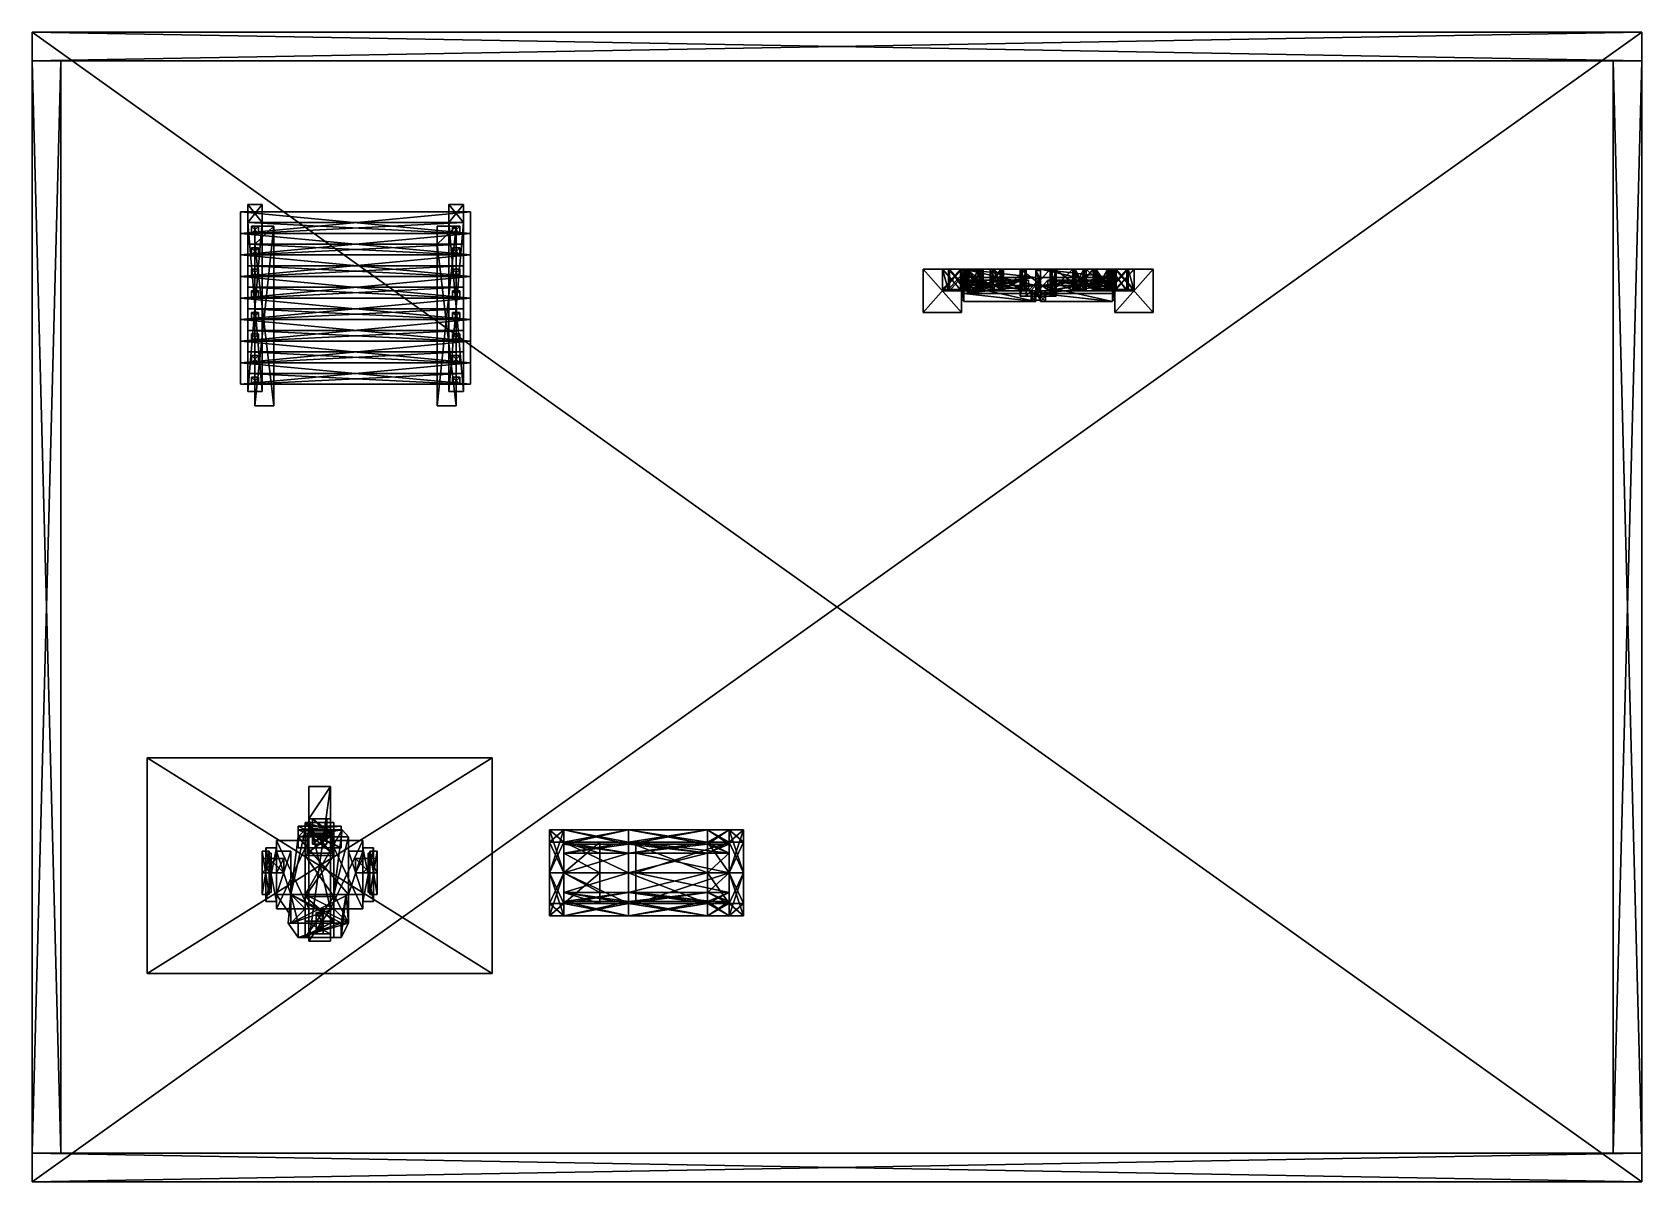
# Model space of a CAD drawing. Extents: x -128 to 768, y -256 to 384.
import ezdxf

# ---------------------------------------------------------------- set-up
doc = ezdxf.new("R2010")
doc.units = 0

msp = doc.modelspace()

# ---------------------------------------------------------------- meshes
at = {"layer": 'OBJECT000', "color": 50}
mesh = msp.add_polyface(dxfattribs=at)
corners = [(16, -96, 40), (20, -64, 32), (48, -64, 32), (48, -96, 40), (24, -60, 24), (24, -96, 24), (40, -96, 24), (44.5, -60, 24)]
mesh.append_faces([[corners[k] for k in face] for face in [(1, 3, 0), (5, 7, 4), (4, 0, 5), (2, 6, 3), (7, 1, 4), (5, 3, 6)]], dxfattribs={"vtx0": -1})
mesh.append_faces([[corners[k] for k in face] for face in [(1, 2, 3), (5, 6, 7), (4, 1, 0), (2, 7, 6), (7, 2, 1), (5, 0, 3)]], dxfattribs={"vtx2": -1})
at = {"layer": 'OBJECT001', "color": 50}
mesh = msp.add_polyface(dxfattribs=at)
corners = [(46.857162, -96, 40), (44, -112, 68), (20, -112, 68), (16, -96, 40), (14.400541, -112, 40), (20, -120, 72), (44, -120, 72), (48, -112, 40)]
mesh.append_faces([[corners[k] for k in face] for face in [(1, 3, 0), (5, 7, 4), (2, 4, 3), (0, 6, 1), (3, 7, 0), (5, 1, 6)]], dxfattribs={"vtx0": -1})
mesh.append_faces([[corners[k] for k in face] for face in [(1, 2, 3), (5, 6, 7), (2, 5, 4), (0, 7, 6), (3, 4, 7), (5, 2, 1)]], dxfattribs={"vtx2": -1})
at = {"layer": 'OBJECT002', "color": 50}
mesh = msp.add_polyface(dxfattribs=at)
corners = [(16, -96, 40), (24, -96, 24), (40, -96, 24), (48, -96, 40), (48, -112, 40), (40, -104, 24), (24, -104, 24), (16, -112, 40)]
mesh.append_faces([[corners[k] for k in face] for face in [(1, 3, 0), (5, 7, 4), (6, 0, 7), (2, 4, 3), (1, 5, 2), (7, 3, 4)]], dxfattribs={"vtx0": -1})
mesh.append_faces([[corners[k] for k in face] for face in [(1, 2, 3), (5, 6, 7), (6, 1, 0), (2, 5, 4), (1, 6, 5), (7, 0, 3)]], dxfattribs={"vtx2": -1})
at = {"layer": 'OBJECT003', "color": 50}
mesh = msp.add_polyface(dxfattribs=at)
corners = [(8, -96, 44), (8, -72, 44), (16, -72, 44), (16, -96, 44), (8, -72, 40), (8, -96, 40), (16, -96, 40), (16, -72, 40)]
mesh.append_faces([[corners[k] for k in face] for face in [(1, 3, 0), (5, 7, 4), (4, 0, 5), (6, 2, 7), (7, 1, 4), (5, 3, 6)]], dxfattribs={"vtx0": -1})
mesh.append_faces([[corners[k] for k in face] for face in [(1, 2, 3), (5, 6, 7), (4, 1, 0), (6, 3, 2), (7, 2, 1), (5, 0, 3)]], dxfattribs={"vtx2": -1})
at = {"layer": 'OBJECT004', "color": 50}
mesh = msp.add_polyface(dxfattribs=at)
corners = [(48, -96, 44), (48, -72, 44), (56, -72, 44), (56, -96, 44), (48, -72, 40), (48, -96, 40), (56, -96, 40), (56, -72, 40)]
mesh.append_faces([[corners[k] for k in face] for face in [(1, 3, 0), (5, 7, 4), (4, 0, 5), (6, 2, 7), (7, 1, 4), (5, 3, 6)]], dxfattribs={"vtx0": -1})
mesh.append_faces([[corners[k] for k in face] for face in [(1, 2, 3), (5, 6, 7), (4, 1, 0), (6, 3, 2), (7, 2, 1), (5, 0, 3)]], dxfattribs={"vtx2": -1})
at = {"layer": 'OBJECT005', "color": 50}
mesh = msp.add_polyface(dxfattribs=at)
corners = [(16, -108, 44), (8, -96, 44), (16, -96, 44), (8, -96, 40), (16, -108, 40), (16, -96, 40)]
mesh.append_faces([[corners[k] for k in face] for face in [(1, 2, 0), (4, 5, 3)]])
mesh.append_faces([[corners[k] for k in face] for face in [(3, 0, 4), (5, 1, 3), (4, 2, 5)]], dxfattribs={"vtx0": -1})
mesh.append_faces([[corners[k] for k in face] for face in [(3, 1, 0), (5, 2, 1), (4, 0, 2)]], dxfattribs={"vtx2": -1})
at = {"layer": 'OBJECT006', "color": 50}
mesh = msp.add_polyface(dxfattribs=at)
corners = [(60, -84, 52), (60, -76, 52), (64, -76, 52), (64, -84, 52), (52, -76, 44), (52, -84, 44), (56, -84, 44), (56, -76, 44)]
mesh.append_faces([[corners[k] for k in face] for face in [(1, 3, 0), (5, 7, 4), (4, 0, 5), (6, 2, 7), (7, 1, 4), (5, 3, 6)]], dxfattribs={"vtx0": -1})
mesh.append_faces([[corners[k] for k in face] for face in [(1, 2, 3), (5, 6, 7), (4, 1, 0), (6, 3, 2), (7, 2, 1), (5, 0, 3)]], dxfattribs={"vtx2": -1})
at = {"layer": 'OBJECT007', "color": 50}
mesh = msp.add_polyface(dxfattribs=at)
corners = [(0, -84, 52), (0, -76, 52), (4, -76, 52), (4, -84, 52), (8, -76, 44), (8, -84, 44), (12, -84, 44), (12, -76, 44)]
mesh.append_faces([[corners[k] for k in face] for face in [(1, 3, 0), (5, 7, 4), (6, 2, 7), (4, 0, 5), (7, 1, 4), (5, 3, 6)]], dxfattribs={"vtx0": -1})
mesh.append_faces([[corners[k] for k in face] for face in [(1, 2, 3), (5, 6, 7), (6, 3, 2), (4, 1, 0), (7, 2, 1), (5, 0, 3)]], dxfattribs={"vtx2": -1})
at = {"layer": 'OBJECT008', "color": 50}
mesh = msp.add_polyface(dxfattribs=at)
corners = [(60, -96, 72), (60, -72, 72), (64, -72, 72), (64, -96, 72), (60, -72, 52), (60, -96, 52), (64, -96, 52), (64, -72, 52)]
mesh.append_faces([[corners[k] for k in face] for face in [(1, 3, 0), (5, 7, 4), (4, 0, 5), (6, 2, 7), (7, 1, 4), (5, 3, 6)]], dxfattribs={"vtx0": -1})
mesh.append_faces([[corners[k] for k in face] for face in [(1, 2, 3), (5, 6, 7), (4, 1, 0), (6, 3, 2), (7, 2, 1), (5, 0, 3)]], dxfattribs={"vtx2": -1})
at = {"layer": 'OBJECT009', "color": 50}
mesh = msp.add_polyface(dxfattribs=at)
corners = [(0, -96, 72), (0, -72, 72), (4, -72, 72), (4, -96, 72), (0, -72, 52), (0, -96, 52), (4, -96, 52), (4, -72, 52)]
mesh.append_faces([[corners[k] for k in face] for face in [(1, 3, 0), (5, 7, 4), (4, 0, 5), (6, 2, 7), (7, 1, 4), (5, 3, 6)]], dxfattribs={"vtx0": -1})
mesh.append_faces([[corners[k] for k in face] for face in [(1, 2, 3), (5, 6, 7), (4, 1, 0), (6, 3, 2), (7, 2, 1), (5, 0, 3)]], dxfattribs={"vtx2": -1})
at = {"layer": 'OBJECT010', "color": 50}
mesh = msp.add_polyface(dxfattribs=at)
corners = [(24, -97.142899, 92), (24, -97.142899, 87.200012), (40, -97.142899, 87.200012), (40, -97.142899, 92), (24, -110.856445, 68), (24, -120, 72.800674), (40, -120, 72.800674), (40, -110.856445, 68)]
mesh.append_faces([[corners[k] for k in face] for face in [(1, 3, 0), (5, 7, 4), (4, 0, 5), (2, 6, 3), (7, 1, 4), (5, 3, 6)]], dxfattribs={"vtx0": -1})
mesh.append_faces([[corners[k] for k in face] for face in [(1, 2, 3), (5, 6, 7), (4, 1, 0), (2, 7, 6), (7, 2, 1), (5, 0, 3)]], dxfattribs={"vtx2": -1})
at = {"layer": 'OBJECT011', "color": 50}
mesh = msp.add_polyface(dxfattribs=at)
corners = [(24, -97.142899, 92), (24, -74.285156, 92), (40, -74.285156, 92), (40, -97.142899, 92), (24, -74.285156, 87.199997), (24, -97.142899, 87.199997), (40, -97.142899, 87.199997), (40, -74.285156, 87.199997)]
mesh.append_faces([[corners[k] for k in face] for face in [(1, 3, 0), (5, 7, 4), (4, 0, 5), (6, 2, 7), (7, 1, 4), (5, 3, 6)]], dxfattribs={"vtx0": -1})
mesh.append_faces([[corners[k] for k in face] for face in [(1, 2, 3), (5, 6, 7), (4, 1, 0), (6, 3, 2), (7, 2, 1), (5, 0, 3)]], dxfattribs={"vtx2": -1})
at = {"layer": 'OBJECT012', "color": 50}
mesh = msp.add_polyface(dxfattribs=at)
corners = [(24, -74.285698, 92), (24, -56, 87.199944), (40, -56, 87.199944), (40, -74.285698, 92), (24, -60.571301, 82.400101), (24, -74.285698, 87.200127), (40, -74.285698, 87.200127), (40, -60.571301, 82.400101)]
mesh.append_faces([[corners[k] for k in face] for face in [(1, 3, 0), (5, 7, 4), (0, 4, 1), (6, 2, 7), (7, 1, 4), (5, 3, 6)]], dxfattribs={"vtx0": -1})
mesh.append_faces([[corners[k] for k in face] for face in [(1, 2, 3), (5, 6, 7), (0, 5, 4), (6, 3, 2), (7, 2, 1), (5, 0, 3)]], dxfattribs={"vtx2": -1})
at = {"layer": 'OBJECT013', "color": 50}
mesh = msp.add_polyface(dxfattribs=at)
corners = [(4, -95, 71), (4, -73, 71), (5, -73, 71), (5, -95, 71), (4, -73, 53), (4, -95, 53), (5, -95, 53), (5, -73, 53)]
mesh.append_faces([[corners[k] for k in face] for face in [(1, 3, 0), (5, 7, 4), (4, 0, 5), (6, 2, 7), (7, 1, 4), (5, 3, 6)]], dxfattribs={"vtx0": -1})
mesh.append_faces([[corners[k] for k in face] for face in [(1, 2, 3), (5, 6, 7), (4, 1, 0), (6, 3, 2), (7, 2, 1), (5, 0, 3)]], dxfattribs={"vtx2": -1})
at = {"layer": 'OBJECT014', "color": 50}
mesh = msp.add_polyface(dxfattribs=at)
corners = [(59, -95, 71), (59, -73, 71), (60, -73, 71), (60, -95, 71), (59, -73, 53), (59, -95, 53), (60, -95, 53), (60, -73, 53)]
mesh.append_faces([[corners[k] for k in face] for face in [(1, 3, 0), (5, 7, 4), (4, 0, 5), (6, 2, 7), (7, 1, 4), (5, 3, 6)]], dxfattribs={"vtx0": -1})
mesh.append_faces([[corners[k] for k in face] for face in [(1, 2, 3), (5, 6, 7), (4, 1, 0), (6, 3, 2), (7, 2, 1), (5, 0, 3)]], dxfattribs={"vtx2": -1})
at = {"layer": 'OBJECT015', "color": 50}
mesh = msp.add_polyface(dxfattribs=at)
corners = [(25, -73, 87), (25, -62, 83), (39, -62, 83), (39, -73, 87), (25, -63, 82), (25, -73, 86), (39, -73, 86), (39, -63, 82)]
mesh.append_faces([[corners[k] for k in face] for face in [(1, 3, 0), (5, 7, 4), (0, 4, 1), (6, 2, 7), (7, 1, 4), (5, 3, 6)]], dxfattribs={"vtx0": -1})
mesh.append_faces([[corners[k] for k in face] for face in [(1, 2, 3), (5, 6, 7), (0, 5, 4), (6, 3, 2), (7, 2, 1), (5, 0, 3)]], dxfattribs={"vtx2": -1})
at = {"layer": 'OBJECT016', "color": 50}
mesh = msp.add_polyface(dxfattribs=at)
corners = [(26, -104, 24), (26, -54, 24), (38, -54, 24), (38, -104, 24), (26, -36, 8), (26, -122, 8), (38, -122, 8), (38, -36, 8)]
mesh.append_faces([[corners[k] for k in face] for face in [(1, 3, 0), (5, 7, 4), (4, 0, 5), (6, 2, 7), (1, 7, 2), (5, 3, 6)]], dxfattribs={"vtx0": -1})
mesh.append_faces([[corners[k] for k in face] for face in [(1, 2, 3), (5, 6, 7), (4, 1, 0), (6, 3, 2), (1, 4, 7), (5, 0, 3)]], dxfattribs={"vtx2": -1})
at = {"layer": 'OBJECT017', "color": 50}
mesh = msp.add_polyface(dxfattribs=at)
corners = [(38, -104, 20), (38, -66, 20), (56, -66, 12), (56, -104, 12), (38, -66, 8), (38, -104, 8), (56, -104, 8), (56, -66, 8)]
mesh.append_faces([[corners[k] for k in face] for face in [(1, 3, 0), (5, 7, 4), (4, 0, 5), (6, 2, 7), (7, 1, 4), (3, 5, 0)]], dxfattribs={"vtx0": -1})
mesh.append_faces([[corners[k] for k in face] for face in [(1, 2, 3), (5, 6, 7), (4, 1, 0), (6, 3, 2), (7, 2, 1), (3, 6, 5)]], dxfattribs={"vtx2": -1})
at = {"layer": 'OBJECT018', "color": 50}
mesh = msp.add_polyface(dxfattribs=at)
corners = [(8, -104, 12), (8, -66, 12), (26, -66, 20), (26, -104, 20), (8, -66, 8), (8, -104, 8), (26, -104, 8), (26, -66, 8)]
mesh.append_faces([[corners[k] for k in face] for face in [(1, 3, 0), (5, 7, 4), (6, 2, 7), (4, 0, 5), (1, 7, 2), (5, 3, 6)]], dxfattribs={"vtx0": -1})
mesh.append_faces([[corners[k] for k in face] for face in [(1, 2, 3), (5, 6, 7), (6, 3, 2), (4, 1, 0), (1, 4, 7), (5, 0, 3)]], dxfattribs={"vtx2": -1})
at = {"layer": 'OBJECT019', "color": 50}
mesh = msp.add_polyface(dxfattribs=at)
corners = [(26, -118, 24), (26, -112, 22), (38, -112, 22), (38, -118, 24), (26, -112, 16), (26, -118, 12), (38, -118, 12), (38, -112, 16)]
mesh.append_faces([[corners[k] for k in face] for face in [(1, 3, 0), (5, 7, 4), (4, 0, 5), (2, 6, 3), (7, 1, 4), (5, 3, 6)]], dxfattribs={"vtx0": -1})
mesh.append_faces([[corners[k] for k in face] for face in [(1, 2, 3), (5, 6, 7), (4, 1, 0), (2, 7, 6), (7, 2, 1), (5, 0, 3)]], dxfattribs={"vtx2": -1})
at = {"layer": 'OBJECT020', "color": 50}
mesh = msp.add_polyface(dxfattribs=at)
corners = [(30, -108, 32), (30, -106, 30), (34, -106, 30), (34, -108, 32), (30, -112, 22), (30, -118, 24), (34, -118, 24), (34, -112, 22)]
mesh.append_faces([[corners[k] for k in face] for face in [(1, 3, 0), (5, 7, 4), (4, 0, 5), (2, 6, 3), (7, 1, 4), (5, 3, 6)]], dxfattribs={"vtx0": -1})
mesh.append_faces([[corners[k] for k in face] for face in [(1, 2, 3), (5, 6, 7), (4, 1, 0), (2, 7, 6), (7, 2, 1), (5, 0, 3)]], dxfattribs={"vtx2": -1})
at = {"layer": 'OBJECT021', "color": 50}
mesh = msp.add_polyface(dxfattribs=at)
corners = [(56, -100, 10), (56, -70, 10), (62, -70, 10), (62, -100, 10), (56, -70, 8), (56, -100, 8), (62, -100, 8), (62, -70, 8)]
mesh.append_faces([[corners[k] for k in face] for face in [(1, 3, 0), (5, 7, 4), (4, 0, 5), (6, 2, 7), (7, 1, 4), (5, 3, 6)]], dxfattribs={"vtx0": -1})
mesh.append_faces([[corners[k] for k in face] for face in [(1, 2, 3), (5, 6, 7), (4, 1, 0), (6, 3, 2), (7, 2, 1), (5, 0, 3)]], dxfattribs={"vtx2": -1})
at = {"layer": 'OBJECT022', "color": 50}
mesh = msp.add_polyface(dxfattribs=at)
corners = [(2, -100, 10), (2, -70, 10), (8, -70, 10), (8, -100, 10), (2, -70, 8), (2, -100, 8), (8, -100, 8), (8, -70, 8)]
mesh.append_faces([[corners[k] for k in face] for face in [(1, 3, 0), (5, 7, 4), (4, 0, 5), (6, 2, 7), (7, 1, 4), (5, 3, 6)]], dxfattribs={"vtx0": -1})
mesh.append_faces([[corners[k] for k in face] for face in [(1, 2, 3), (5, 6, 7), (4, 1, 0), (6, 3, 2), (7, 2, 1), (5, 0, 3)]], dxfattribs={"vtx2": -1})
at = {"layer": 'OBJECT023', "color": 50}
mesh = msp.add_polyface(dxfattribs=at)
corners = [(36, -68, 40), (36, -60, 24), (28, -60, 24), (28, -68, 40), (28, -62, 40), (28, -54, 24), (36, -54, 24), (36, -62, 40)]
mesh.append_faces([[corners[k] for k in face] for face in [(1, 3, 0), (5, 7, 4), (2, 4, 3), (6, 0, 7), (3, 7, 0), (5, 1, 6)]], dxfattribs={"vtx0": -1})
mesh.append_faces([[corners[k] for k in face] for face in [(1, 2, 3), (5, 6, 7), (2, 5, 4), (6, 1, 0), (3, 4, 7), (5, 2, 1)]], dxfattribs={"vtx2": -1})
at = {"layer": 'OBJECT024', "color": 50}
mesh = msp.add_polyface(dxfattribs=at)
corners = [(20, -70, 40), (20, -60, 52), (44, -60, 52), (44, -70, 40), (44, -58, 40), (44, -58, 52), (20, -58, 52), (20, -58, 40)]
mesh.append_faces([[corners[k] for k in face] for face in [(1, 3, 0), (5, 7, 4), (0, 6, 1), (2, 4, 3), (1, 5, 2), (7, 3, 4)]], dxfattribs={"vtx0": -1})
mesh.append_faces([[corners[k] for k in face] for face in [(1, 2, 3), (5, 6, 7), (0, 7, 6), (2, 5, 4), (1, 6, 5), (7, 0, 3)]], dxfattribs={"vtx2": -1})
at = {"layer": 'OBJECT025', "color": 50}
mesh = msp.add_polyface(dxfattribs=at)
corners = [(-64, -140, 8), (-64, -20, 8), (128, -20, 8), (128, -140, 8), (-64, -20, 4), (-64, -140, 4), (128, -140, 4), (128, -20, 4)]
mesh.append_faces([[corners[k] for k in face] for face in [(1, 3, 0), (5, 7, 4), (4, 0, 5), (6, 2, 7), (7, 1, 4), (5, 3, 6)]], dxfattribs={"vtx0": -1})
mesh.append_faces([[corners[k] for k in face] for face in [(1, 2, 3), (5, 6, 7), (4, 1, 0), (6, 3, 2), (7, 2, 1), (5, 0, 3)]], dxfattribs={"vtx2": -1})
at = {"layer": 'OBJECT026', "color": 50}
mesh = msp.add_polyface(dxfattribs=at)
corners = [(-128, -256, 4), (-128, 384, 4), (768, 384, 4), (768, -256, 4), (-128, 384, -8), (-128, -256, -8), (768, -256, -8), (768, 384, -8)]
mesh.append_faces([[corners[k] for k in face] for face in [(1, 3, 0), (5, 7, 4), (4, 0, 5), (6, 2, 7), (7, 1, 4), (5, 3, 6)]], dxfattribs={"vtx0": -1})
mesh.append_faces([[corners[k] for k in face] for face in [(1, 2, 3), (5, 6, 7), (4, 1, 0), (6, 3, 2), (7, 2, 1), (5, 0, 3)]], dxfattribs={"vtx2": -1})
at = {"layer": 'OBJECT027', "color": 50}
mesh = msp.add_polyface(dxfattribs=at)
corners = [(-128, -256, 220), (-128, -240, 220), (768, -240, 220), (768, -256, 220), (-128, -240, 4), (-128, -256, 4), (768, -256, 4), (768, -240, 4)]
mesh.append_faces([[corners[k] for k in face] for face in [(1, 3, 0), (5, 7, 4), (4, 0, 5), (6, 2, 7), (7, 1, 4), (5, 3, 6)]], dxfattribs={"vtx0": -1})
mesh.append_faces([[corners[k] for k in face] for face in [(1, 2, 3), (5, 6, 7), (4, 1, 0), (6, 3, 2), (7, 2, 1), (5, 0, 3)]], dxfattribs={"vtx2": -1})
at = {"layer": 'OBJECT028', "color": 50}
mesh = msp.add_polyface(dxfattribs=at)
corners = [(-128, 368, 220), (-128, 384, 220), (768, 384, 220), (768, 368, 220), (-128, 384, 4), (-128, 368, 4), (768, 368, 4), (768, 384, 4)]
mesh.append_faces([[corners[k] for k in face] for face in [(1, 3, 0), (5, 7, 4), (4, 0, 5), (6, 2, 7), (7, 1, 4), (5, 3, 6)]], dxfattribs={"vtx0": -1})
mesh.append_faces([[corners[k] for k in face] for face in [(1, 2, 3), (5, 6, 7), (4, 1, 0), (6, 3, 2), (7, 2, 1), (5, 0, 3)]], dxfattribs={"vtx2": -1})
at = {"layer": 'OBJECT029', "color": 50}
mesh = msp.add_polyface(dxfattribs=at)
corners = [(752, -240, 220), (752, 368, 220), (768, 368, 220), (768, -240, 220), (752, 368, 4), (752, -240, 4), (768, -240, 4), (768, 368, 4)]
mesh.append_faces([[corners[k] for k in face] for face in [(1, 3, 0), (5, 7, 4), (4, 0, 5), (6, 2, 7), (7, 1, 4), (5, 3, 6)]], dxfattribs={"vtx0": -1})
mesh.append_faces([[corners[k] for k in face] for face in [(1, 2, 3), (5, 6, 7), (4, 1, 0), (6, 3, 2), (7, 2, 1), (5, 0, 3)]], dxfattribs={"vtx2": -1})
at = {"layer": 'OBJECT030', "color": 50}
mesh = msp.add_polyface(dxfattribs=at)
corners = [(-128, -240, 220), (-128, 368, 220), (-112, 368, 220), (-112, -240, 220), (-128, 368, 4), (-128, -240, 4), (-112, -240, 4), (-112, 368, 4)]
mesh.append_faces([[corners[k] for k in face] for face in [(1, 3, 0), (5, 7, 4), (4, 0, 5), (6, 2, 7), (7, 1, 4), (5, 3, 6)]], dxfattribs={"vtx0": -1})
mesh.append_faces([[corners[k] for k in face] for face in [(1, 2, 3), (5, 6, 7), (4, 1, 0), (6, 3, 2), (7, 2, 1), (5, 0, 3)]], dxfattribs={"vtx2": -1})
at = {"layer": 'OBJECT031', "color": 50}
mesh = msp.add_polyface(dxfattribs=at)
corners = [(-128, -256, 232), (-128, 384, 232), (768, 384, 232), (768, -256, 232), (-128, 384, 220), (-128, -256, 220), (768, -256, 220), (768, 384, 220)]
mesh.append_faces([[corners[k] for k in face] for face in [(1, 3, 0), (5, 7, 4), (4, 0, 5), (6, 2, 7), (7, 1, 4), (5, 3, 6)]], dxfattribs={"vtx0": -1})
mesh.append_faces([[corners[k] for k in face] for face in [(1, 2, 3), (5, 6, 7), (4, 1, 0), (6, 3, 2), (7, 2, 1), (5, 0, 3)]], dxfattribs={"vtx2": -1})
at = {"layer": 'OBJECT032', "color": 50}
mesh = msp.add_polyface(dxfattribs=at)
corners = [(-12, 272, 12), (-12, 284, 12), (116, 284, 12), (116, 272, 12), (-12, 284, 8), (-12, 272, 8), (116, 272, 8), (116, 284, 8)]
mesh.append_faces([[corners[k] for k in face] for face in [(1, 3, 0), (5, 7, 4), (4, 0, 5), (6, 2, 7), (7, 1, 4), (5, 3, 6)]], dxfattribs={"vtx0": -1})
mesh.append_faces([[corners[k] for k in face] for face in [(1, 2, 3), (5, 6, 7), (4, 1, 0), (6, 3, 2), (7, 2, 1), (5, 0, 3)]], dxfattribs={"vtx2": -1})
at = {"layer": 'OBJECT033', "color": 50}
mesh = msp.add_polyface(dxfattribs=at)
corners = [(-12, 260, 20), (-12, 272, 20), (116, 272, 20), (116, 260, 20), (-12, 272, 16), (-12, 260, 16), (116, 260, 16), (116, 272, 16)]
mesh.append_faces([[corners[k] for k in face] for face in [(1, 3, 0), (5, 7, 4), (4, 0, 5), (6, 2, 7), (7, 1, 4), (5, 3, 6)]], dxfattribs={"vtx0": -1})
mesh.append_faces([[corners[k] for k in face] for face in [(1, 2, 3), (5, 6, 7), (4, 1, 0), (6, 3, 2), (7, 2, 1), (5, 0, 3)]], dxfattribs={"vtx2": -1})
at = {"layer": 'OBJECT034', "color": 50}
mesh = msp.add_polyface(dxfattribs=at)
corners = [(-12, 248, 28), (-12, 260, 28), (116, 260, 28), (116, 248, 28), (-12, 260, 24), (-12, 248, 24), (116, 248, 24), (116, 260, 24)]
mesh.append_faces([[corners[k] for k in face] for face in [(1, 3, 0), (5, 7, 4), (4, 0, 5), (6, 2, 7), (7, 1, 4), (5, 3, 6)]], dxfattribs={"vtx0": -1})
mesh.append_faces([[corners[k] for k in face] for face in [(1, 2, 3), (5, 6, 7), (4, 1, 0), (6, 3, 2), (7, 2, 1), (5, 0, 3)]], dxfattribs={"vtx2": -1})
at = {"layer": 'OBJECT035', "color": 50}
mesh = msp.add_polyface(dxfattribs=at)
corners = [(-12, 236, 36), (-12, 248, 36), (116, 248, 36), (116, 236, 36), (-12, 248, 32), (-12, 236, 32), (116, 236, 32), (116, 248, 32)]
mesh.append_faces([[corners[k] for k in face] for face in [(1, 3, 0), (5, 7, 4), (4, 0, 5), (6, 2, 7), (7, 1, 4), (5, 3, 6)]], dxfattribs={"vtx0": -1})
mesh.append_faces([[corners[k] for k in face] for face in [(1, 2, 3), (5, 6, 7), (4, 1, 0), (6, 3, 2), (7, 2, 1), (5, 0, 3)]], dxfattribs={"vtx2": -1})
at = {"layer": 'OBJECT036', "color": 50}
mesh = msp.add_polyface(dxfattribs=at)
corners = [(-12, 224, 44), (-12, 236, 44), (116, 236, 44), (116, 224, 44), (-12, 236, 40), (-12, 224, 40), (116, 224, 40), (116, 236, 40)]
mesh.append_faces([[corners[k] for k in face] for face in [(1, 3, 0), (5, 7, 4), (4, 0, 5), (6, 2, 7), (7, 1, 4), (5, 3, 6)]], dxfattribs={"vtx0": -1})
mesh.append_faces([[corners[k] for k in face] for face in [(1, 2, 3), (5, 6, 7), (4, 1, 0), (6, 3, 2), (7, 2, 1), (5, 0, 3)]], dxfattribs={"vtx2": -1})
at = {"layer": 'OBJECT037', "color": 50}
mesh = msp.add_polyface(dxfattribs=at)
corners = [(-12, 212, 52), (-12, 224, 52), (116, 224, 52), (116, 212, 52), (-12, 224, 48), (-12, 212, 48), (116, 212, 48), (116, 224, 48)]
mesh.append_faces([[corners[k] for k in face] for face in [(1, 3, 0), (5, 7, 4), (4, 0, 5), (6, 2, 7), (7, 1, 4), (5, 3, 6)]], dxfattribs={"vtx0": -1})
mesh.append_faces([[corners[k] for k in face] for face in [(1, 2, 3), (5, 6, 7), (4, 1, 0), (6, 3, 2), (7, 2, 1), (5, 0, 3)]], dxfattribs={"vtx2": -1})
at = {"layer": 'OBJECT038', "color": 50}
mesh = msp.add_polyface(dxfattribs=at)
corners = [(-12, 200, 60), (-12, 212, 60), (116, 212, 60), (116, 200, 60), (-12, 212, 56), (-12, 200, 56), (116, 200, 56), (116, 212, 56)]
mesh.append_faces([[corners[k] for k in face] for face in [(1, 3, 0), (5, 7, 4), (4, 0, 5), (6, 2, 7), (7, 1, 4), (5, 3, 6)]], dxfattribs={"vtx0": -1})
mesh.append_faces([[corners[k] for k in face] for face in [(1, 2, 3), (5, 6, 7), (4, 1, 0), (6, 3, 2), (7, 2, 1), (5, 0, 3)]], dxfattribs={"vtx2": -1})
at = {"layer": 'OBJECT039', "color": 50}
mesh = msp.add_polyface(dxfattribs=at)
corners = [(-12, 188, 68), (-12, 200, 68), (116, 200, 68), (116, 188, 68), (-12, 200, 64), (-12, 188, 64), (116, 188, 64), (116, 200, 64)]
mesh.append_faces([[corners[k] for k in face] for face in [(1, 3, 0), (5, 7, 4), (4, 0, 5), (6, 2, 7), (7, 1, 4), (5, 3, 6)]], dxfattribs={"vtx0": -1})
mesh.append_faces([[corners[k] for k in face] for face in [(1, 2, 3), (5, 6, 7), (4, 1, 0), (6, 3, 2), (7, 2, 1), (5, 0, 3)]], dxfattribs={"vtx2": -1})
at = {"layer": 'OBJECT040', "color": 50}
mesh = msp.add_polyface(dxfattribs=at)
corners = [(6.5, 176, 72), (6.5, 176, 64), (-4, 176, 64), (-4, 176, 72), (-4, 276, 4), (-4, 266, 4), (6.5, 266, 4), (6.5, 276, 4)]
mesh.append_faces([[corners[k] for k in face] for face in [(1, 3, 0), (5, 7, 4), (2, 4, 3), (6, 0, 7), (3, 7, 0), (5, 1, 6)]], dxfattribs={"vtx0": -1})
mesh.append_faces([[corners[k] for k in face] for face in [(1, 2, 3), (5, 6, 7), (2, 5, 4), (6, 1, 0), (3, 4, 7), (5, 2, 1)]], dxfattribs={"vtx2": -1})
at = {"layer": 'OBJECT041', "color": 50}
mesh = msp.add_polyface(dxfattribs=at)
corners = [(-8, 272, 8), (-8, 278, 8), (112, 278, 8), (112, 272, 8), (-8, 278, 6), (-8, 272, 6), (112, 272, 6), (112, 278, 6)]
mesh.append_faces([[corners[k] for k in face] for face in [(1, 3, 0), (5, 7, 4), (4, 0, 5), (6, 2, 7), (7, 1, 4), (5, 3, 6)]], dxfattribs={"vtx0": -1})
mesh.append_faces([[corners[k] for k in face] for face in [(1, 2, 3), (5, 6, 7), (4, 1, 0), (6, 3, 2), (7, 2, 1), (5, 0, 3)]], dxfattribs={"vtx2": -1})
at = {"layer": 'OBJECT042', "color": 50}
mesh = msp.add_polyface(dxfattribs=at)
corners = [(-8, 260, 16), (-8, 266, 16), (112, 266, 16), (112, 260, 16), (-8, 266, 14), (-8, 260, 14), (112, 260, 14), (112, 266, 14)]
mesh.append_faces([[corners[k] for k in face] for face in [(1, 3, 0), (5, 7, 4), (4, 0, 5), (6, 2, 7), (7, 1, 4), (5, 3, 6)]], dxfattribs={"vtx0": -1})
mesh.append_faces([[corners[k] for k in face] for face in [(1, 2, 3), (5, 6, 7), (4, 1, 0), (6, 3, 2), (7, 2, 1), (5, 0, 3)]], dxfattribs={"vtx2": -1})
at = {"layer": 'OBJECT043', "color": 50}
mesh = msp.add_polyface(dxfattribs=at)
corners = [(-8, 248, 24), (-8, 254, 24), (112, 254, 24), (112, 248, 24), (-8, 254, 22), (-8, 248, 22), (112, 248, 22), (112, 254, 22)]
mesh.append_faces([[corners[k] for k in face] for face in [(1, 3, 0), (5, 7, 4), (4, 0, 5), (6, 2, 7), (7, 1, 4), (5, 3, 6)]], dxfattribs={"vtx0": -1})
mesh.append_faces([[corners[k] for k in face] for face in [(1, 2, 3), (5, 6, 7), (4, 1, 0), (6, 3, 2), (7, 2, 1), (5, 0, 3)]], dxfattribs={"vtx2": -1})
at = {"layer": 'OBJECT044', "color": 50}
mesh = msp.add_polyface(dxfattribs=at)
corners = [(-8, 236, 32), (-8, 242, 32), (112, 242, 32), (112, 236, 32), (-8, 242, 30), (-8, 236, 30), (112, 236, 30), (112, 242, 30)]
mesh.append_faces([[corners[k] for k in face] for face in [(1, 3, 0), (5, 7, 4), (4, 0, 5), (6, 2, 7), (7, 1, 4), (5, 3, 6)]], dxfattribs={"vtx0": -1})
mesh.append_faces([[corners[k] for k in face] for face in [(1, 2, 3), (5, 6, 7), (4, 1, 0), (6, 3, 2), (7, 2, 1), (5, 0, 3)]], dxfattribs={"vtx2": -1})
at = {"layer": 'OBJECT045', "color": 50}
mesh = msp.add_polyface(dxfattribs=at)
corners = [(-8, 224, 40), (-8, 230, 40), (112, 230, 40), (112, 224, 40), (-8, 230, 38), (-8, 224, 38), (112, 224, 38), (112, 230, 38)]
mesh.append_faces([[corners[k] for k in face] for face in [(1, 3, 0), (5, 7, 4), (4, 0, 5), (6, 2, 7), (7, 1, 4), (5, 3, 6)]], dxfattribs={"vtx0": -1})
mesh.append_faces([[corners[k] for k in face] for face in [(1, 2, 3), (5, 6, 7), (4, 1, 0), (6, 3, 2), (7, 2, 1), (5, 0, 3)]], dxfattribs={"vtx2": -1})
at = {"layer": 'OBJECT046', "color": 50}
mesh = msp.add_polyface(dxfattribs=at)
corners = [(-8, 212, 48), (-8, 218, 48), (112, 218, 48), (112, 212, 48), (-8, 218, 46), (-8, 212, 46), (112, 212, 46), (112, 218, 46)]
mesh.append_faces([[corners[k] for k in face] for face in [(1, 3, 0), (5, 7, 4), (4, 0, 5), (6, 2, 7), (7, 1, 4), (5, 3, 6)]], dxfattribs={"vtx0": -1})
mesh.append_faces([[corners[k] for k in face] for face in [(1, 2, 3), (5, 6, 7), (4, 1, 0), (6, 3, 2), (7, 2, 1), (5, 0, 3)]], dxfattribs={"vtx2": -1})
at = {"layer": 'OBJECT047', "color": 50}
mesh = msp.add_polyface(dxfattribs=at)
corners = [(-8, 200, 56), (-8, 206, 56), (112, 206, 56), (112, 200, 56), (-8, 206, 54), (-8, 200, 54), (112, 200, 54), (112, 206, 54)]
mesh.append_faces([[corners[k] for k in face] for face in [(1, 3, 0), (5, 7, 4), (4, 0, 5), (6, 2, 7), (7, 1, 4), (5, 3, 6)]], dxfattribs={"vtx0": -1})
mesh.append_faces([[corners[k] for k in face] for face in [(1, 2, 3), (5, 6, 7), (4, 1, 0), (6, 3, 2), (7, 2, 1), (5, 0, 3)]], dxfattribs={"vtx2": -1})
at = {"layer": 'OBJECT048', "color": 50}
mesh = msp.add_polyface(dxfattribs=at)
corners = [(-8, 188, 64), (-8, 194, 64), (112, 194, 64), (112, 188, 64), (-8, 194, 62), (-8, 188, 62), (112, 188, 62), (112, 194, 62)]
mesh.append_faces([[corners[k] for k in face] for face in [(1, 3, 0), (5, 7, 4), (4, 0, 5), (6, 2, 7), (7, 1, 4), (5, 3, 6)]], dxfattribs={"vtx0": -1})
mesh.append_faces([[corners[k] for k in face] for face in [(1, 2, 3), (5, 6, 7), (4, 1, 0), (6, 3, 2), (7, 2, 1), (5, 0, 3)]], dxfattribs={"vtx2": -1})
at = {"layer": 'OBJECT049', "color": 50}
mesh = msp.add_polyface(dxfattribs=at)
corners = [(108, 176, 72), (108, 176, 64), (97.5, 176, 64), (97.5, 176, 72), (97.5, 276, 4), (97.5, 266, 4), (108, 266, 4), (108, 276, 4)]
mesh.append_faces([[corners[k] for k in face] for face in [(1, 3, 0), (5, 7, 4), (2, 4, 3), (6, 0, 7), (3, 7, 0), (5, 1, 6)]], dxfattribs={"vtx0": -1})
mesh.append_faces([[corners[k] for k in face] for face in [(1, 2, 3), (5, 6, 7), (2, 5, 4), (6, 1, 0), (3, 4, 7), (5, 2, 1)]], dxfattribs={"vtx2": -1})
at = {"layer": 'OBJECT050', "color": 50}
mesh = msp.add_polyface(dxfattribs=at)
corners = [(-6, 272, 66), (-6, 276, 66), (-2, 276, 66), (-2, 272, 66), (-6, 276, 12), (-6, 272, 12), (-2, 272, 12), (-2, 276, 12)]
mesh.append_faces([[corners[k] for k in face] for face in [(1, 3, 0), (5, 7, 4), (4, 0, 5), (6, 2, 7), (7, 1, 4), (5, 3, 6)]], dxfattribs={"vtx0": -1})
mesh.append_faces([[corners[k] for k in face] for face in [(1, 2, 3), (5, 6, 7), (4, 1, 0), (6, 3, 2), (7, 2, 1), (5, 0, 3)]], dxfattribs={"vtx2": -1})
at = {"layer": 'OBJECT051', "color": 50}
mesh = msp.add_polyface(dxfattribs=at)
corners = [(106, 272, 66), (106, 276, 66), (110, 276, 66), (110, 272, 66), (106, 276, 12), (106, 272, 12), (110, 272, 12), (110, 276, 12)]
mesh.append_faces([[corners[k] for k in face] for face in [(1, 3, 0), (5, 7, 4), (4, 0, 5), (6, 2, 7), (7, 1, 4), (5, 3, 6)]], dxfattribs={"vtx0": -1})
mesh.append_faces([[corners[k] for k in face] for face in [(1, 2, 3), (5, 6, 7), (4, 1, 0), (6, 3, 2), (7, 2, 1), (5, 0, 3)]], dxfattribs={"vtx2": -1})
at = {"layer": 'OBJECT052', "color": 50}
mesh = msp.add_polyface(dxfattribs=at)
corners = [(106, 260, 74), (106, 264, 74), (110, 264, 74), (110, 260, 74), (106, 264, 20), (106, 260, 20), (110, 260, 20), (110, 264, 20)]
mesh.append_faces([[corners[k] for k in face] for face in [(1, 3, 0), (5, 7, 4), (4, 0, 5), (6, 2, 7), (7, 1, 4), (5, 3, 6)]], dxfattribs={"vtx0": -1})
mesh.append_faces([[corners[k] for k in face] for face in [(1, 2, 3), (5, 6, 7), (4, 1, 0), (6, 3, 2), (7, 2, 1), (5, 0, 3)]], dxfattribs={"vtx2": -1})
at = {"layer": 'OBJECT053', "color": 50}
mesh = msp.add_polyface(dxfattribs=at)
corners = [(-6, 260, 74), (-6, 264, 74), (-2, 264, 74), (-2, 260, 74), (-6, 264, 20), (-6, 260, 20), (-2, 260, 20), (-2, 264, 20)]
mesh.append_faces([[corners[k] for k in face] for face in [(1, 3, 0), (5, 7, 4), (4, 0, 5), (6, 2, 7), (7, 1, 4), (5, 3, 6)]], dxfattribs={"vtx0": -1})
mesh.append_faces([[corners[k] for k in face] for face in [(1, 2, 3), (5, 6, 7), (4, 1, 0), (6, 3, 2), (7, 2, 1), (5, 0, 3)]], dxfattribs={"vtx2": -1})
at = {"layer": 'OBJECT054', "color": 50}
mesh = msp.add_polyface(dxfattribs=at)
corners = [(106, 248, 82), (106, 252, 82), (110, 252, 82), (110, 248, 82), (106, 252, 28), (106, 248, 28), (110, 248, 28), (110, 252, 28)]
mesh.append_faces([[corners[k] for k in face] for face in [(1, 3, 0), (5, 7, 4), (4, 0, 5), (6, 2, 7), (7, 1, 4), (5, 3, 6)]], dxfattribs={"vtx0": -1})
mesh.append_faces([[corners[k] for k in face] for face in [(1, 2, 3), (5, 6, 7), (4, 1, 0), (6, 3, 2), (7, 2, 1), (5, 0, 3)]], dxfattribs={"vtx2": -1})
at = {"layer": 'OBJECT055', "color": 50}
mesh = msp.add_polyface(dxfattribs=at)
corners = [(106, 236, 90), (106, 240, 90), (110, 240, 90), (110, 236, 90), (106, 240, 36), (106, 236, 36), (110, 236, 36), (110, 240, 36)]
mesh.append_faces([[corners[k] for k in face] for face in [(1, 3, 0), (5, 7, 4), (4, 0, 5), (6, 2, 7), (7, 1, 4), (5, 3, 6)]], dxfattribs={"vtx0": -1})
mesh.append_faces([[corners[k] for k in face] for face in [(1, 2, 3), (5, 6, 7), (4, 1, 0), (6, 3, 2), (7, 2, 1), (5, 0, 3)]], dxfattribs={"vtx2": -1})
at = {"layer": 'OBJECT056', "color": 50}
mesh = msp.add_polyface(dxfattribs=at)
corners = [(-6, 248, 82), (-6, 252, 82), (-2, 252, 82), (-2, 248, 82), (-6, 252, 28), (-6, 248, 28), (-2, 248, 28), (-2, 252, 28)]
mesh.append_faces([[corners[k] for k in face] for face in [(1, 3, 0), (5, 7, 4), (4, 0, 5), (6, 2, 7), (7, 1, 4), (5, 3, 6)]], dxfattribs={"vtx0": -1})
mesh.append_faces([[corners[k] for k in face] for face in [(1, 2, 3), (5, 6, 7), (4, 1, 0), (6, 3, 2), (7, 2, 1), (5, 0, 3)]], dxfattribs={"vtx2": -1})
at = {"layer": 'OBJECT057', "color": 50}
mesh = msp.add_polyface(dxfattribs=at)
corners = [(-6, 236, 90), (-6, 240, 90), (-2, 240, 90), (-2, 236, 90), (-6, 240, 36), (-6, 236, 36), (-2, 236, 36), (-2, 240, 36)]
mesh.append_faces([[corners[k] for k in face] for face in [(1, 3, 0), (5, 7, 4), (4, 0, 5), (6, 2, 7), (7, 1, 4), (5, 3, 6)]], dxfattribs={"vtx0": -1})
mesh.append_faces([[corners[k] for k in face] for face in [(1, 2, 3), (5, 6, 7), (4, 1, 0), (6, 3, 2), (7, 2, 1), (5, 0, 3)]], dxfattribs={"vtx2": -1})
at = {"layer": 'OBJECT058', "color": 50}
mesh = msp.add_polyface(dxfattribs=at)
corners = [(106, 200, 114), (106, 204, 114), (110, 204, 114), (110, 200, 114), (106, 204, 60), (106, 200, 60), (110, 200, 60), (110, 204, 60)]
mesh.append_faces([[corners[k] for k in face] for face in [(1, 3, 0), (5, 7, 4), (4, 0, 5), (6, 2, 7), (7, 1, 4), (5, 3, 6)]], dxfattribs={"vtx0": -1})
mesh.append_faces([[corners[k] for k in face] for face in [(1, 2, 3), (5, 6, 7), (4, 1, 0), (6, 3, 2), (7, 2, 1), (5, 0, 3)]], dxfattribs={"vtx2": -1})
at = {"layer": 'OBJECT059', "color": 50}
mesh = msp.add_polyface(dxfattribs=at)
corners = [(106, 188, 122), (106, 192, 122), (110, 192, 122), (110, 188, 122), (106, 192, 68), (106, 188, 68), (110, 188, 68), (110, 192, 68)]
mesh.append_faces([[corners[k] for k in face] for face in [(1, 3, 0), (5, 7, 4), (4, 0, 5), (6, 2, 7), (7, 1, 4), (5, 3, 6)]], dxfattribs={"vtx0": -1})
mesh.append_faces([[corners[k] for k in face] for face in [(1, 2, 3), (5, 6, 7), (4, 1, 0), (6, 3, 2), (7, 2, 1), (5, 0, 3)]], dxfattribs={"vtx2": -1})
at = {"layer": 'OBJECT060', "color": 50}
mesh = msp.add_polyface(dxfattribs=at)
corners = [(-6, 200, 114), (-6, 204, 114), (-2, 204, 114), (-2, 200, 114), (-6, 204, 60), (-6, 200, 60), (-2, 200, 60), (-2, 204, 60)]
mesh.append_faces([[corners[k] for k in face] for face in [(1, 3, 0), (5, 7, 4), (4, 0, 5), (6, 2, 7), (7, 1, 4), (5, 3, 6)]], dxfattribs={"vtx0": -1})
mesh.append_faces([[corners[k] for k in face] for face in [(1, 2, 3), (5, 6, 7), (4, 1, 0), (6, 3, 2), (7, 2, 1), (5, 0, 3)]], dxfattribs={"vtx2": -1})
at = {"layer": 'OBJECT061', "color": 50}
mesh = msp.add_polyface(dxfattribs=at)
corners = [(-6, 188, 122), (-6, 192, 122), (-2, 192, 122), (-2, 188, 122), (-6, 192, 68), (-6, 188, 68), (-2, 188, 68), (-2, 192, 68)]
mesh.append_faces([[corners[k] for k in face] for face in [(1, 3, 0), (5, 7, 4), (4, 0, 5), (6, 2, 7), (7, 1, 4), (5, 3, 6)]], dxfattribs={"vtx0": -1})
mesh.append_faces([[corners[k] for k in face] for face in [(1, 2, 3), (5, 6, 7), (4, 1, 0), (6, 3, 2), (7, 2, 1), (5, 0, 3)]], dxfattribs={"vtx2": -1})
at = {"layer": 'OBJECT062', "color": 50}
mesh = msp.add_polyface(dxfattribs=at)
corners = [(-6, 212, 106), (-6, 216, 106), (-2, 216, 106), (-2, 212, 106), (-6, 216, 52), (-6, 212, 52), (-2, 212, 52), (-2, 216, 52)]
mesh.append_faces([[corners[k] for k in face] for face in [(1, 3, 0), (5, 7, 4), (4, 0, 5), (6, 2, 7), (7, 1, 4), (5, 3, 6)]], dxfattribs={"vtx0": -1})
mesh.append_faces([[corners[k] for k in face] for face in [(1, 2, 3), (5, 6, 7), (4, 1, 0), (6, 3, 2), (7, 2, 1), (5, 0, 3)]], dxfattribs={"vtx2": -1})
at = {"layer": 'OBJECT063', "color": 50}
mesh = msp.add_polyface(dxfattribs=at)
corners = [(106, 212, 106), (106, 216, 106), (110, 216, 106), (110, 212, 106), (106, 216, 52), (106, 212, 52), (110, 212, 52), (110, 216, 52)]
mesh.append_faces([[corners[k] for k in face] for face in [(1, 3, 0), (5, 7, 4), (4, 0, 5), (6, 2, 7), (7, 1, 4), (5, 3, 6)]], dxfattribs={"vtx0": -1})
mesh.append_faces([[corners[k] for k in face] for face in [(1, 2, 3), (5, 6, 7), (4, 1, 0), (6, 3, 2), (7, 2, 1), (5, 0, 3)]], dxfattribs={"vtx2": -1})
at = {"layer": 'OBJECT064', "color": 50}
mesh = msp.add_polyface(dxfattribs=at)
corners = [(106, 224, 98), (106, 228, 98), (110, 228, 98), (110, 224, 98), (106, 228, 44), (106, 224, 44), (110, 224, 44), (110, 228, 44)]
mesh.append_faces([[corners[k] for k in face] for face in [(1, 3, 0), (5, 7, 4), (4, 0, 5), (6, 2, 7), (7, 1, 4), (5, 3, 6)]], dxfattribs={"vtx0": -1})
mesh.append_faces([[corners[k] for k in face] for face in [(1, 2, 3), (5, 6, 7), (4, 1, 0), (6, 3, 2), (7, 2, 1), (5, 0, 3)]], dxfattribs={"vtx2": -1})
at = {"layer": 'OBJECT065', "color": 50}
mesh = msp.add_polyface(dxfattribs=at)
corners = [(-6, 224, 98), (-6, 228, 98), (-2, 228, 98), (-2, 224, 98), (-6, 228, 44), (-6, 224, 44), (-2, 224, 44), (-2, 228, 44)]
mesh.append_faces([[corners[k] for k in face] for face in [(1, 3, 0), (5, 7, 4), (4, 0, 5), (6, 2, 7), (7, 1, 4), (5, 3, 6)]], dxfattribs={"vtx0": -1})
mesh.append_faces([[corners[k] for k in face] for face in [(1, 2, 3), (5, 6, 7), (4, 1, 0), (6, 3, 2), (7, 2, 1), (5, 0, 3)]], dxfattribs={"vtx2": -1})
at = {"layer": 'OBJECT066', "color": 50}
mesh = msp.add_polyface(dxfattribs=at)
corners = [(-8, 278, 70), (-8, 288, 70), (0, 288, 70), (0, 278, 70), (-8, 288, 66), (-8, 278, 66), (0, 278, 66), (0, 288, 66)]
mesh.append_faces([[corners[k] for k in face] for face in [(1, 3, 0), (5, 7, 4), (4, 0, 5), (6, 2, 7), (7, 1, 4), (5, 3, 6)]], dxfattribs={"vtx0": -1})
mesh.append_faces([[corners[k] for k in face] for face in [(1, 2, 3), (5, 6, 7), (4, 1, 0), (6, 3, 2), (7, 2, 1), (5, 0, 3)]], dxfattribs={"vtx2": -1})
at = {"layer": 'OBJECT067', "color": 50}
mesh = msp.add_polyface(dxfattribs=at)
corners = [(-8, 184, 132), (-8, 278, 70), (0, 278, 70), (0, 184, 132), (-8, 278, 66), (-8, 184, 126), (0, 184, 126), (0, 278, 66)]
mesh.append_faces([[corners[k] for k in face] for face in [(1, 3, 0), (5, 7, 4), (4, 0, 5), (2, 6, 3), (7, 1, 4), (5, 3, 6)]], dxfattribs={"vtx0": -1})
mesh.append_faces([[corners[k] for k in face] for face in [(1, 2, 3), (5, 6, 7), (4, 1, 0), (2, 7, 6), (7, 2, 1), (5, 0, 3)]], dxfattribs={"vtx2": -1})
at = {"layer": 'OBJECT068', "color": 50}
mesh = msp.add_polyface(dxfattribs=at)
corners = [(104, 184, 132), (104, 278, 70), (112, 278, 70), (112, 184, 132), (104, 278, 66), (104, 184, 126), (112, 184, 126), (112, 278, 66)]
mesh.append_faces([[corners[k] for k in face] for face in [(1, 3, 0), (5, 7, 4), (4, 0, 5), (2, 6, 3), (7, 1, 4), (5, 3, 6)]], dxfattribs={"vtx0": -1})
mesh.append_faces([[corners[k] for k in face] for face in [(1, 2, 3), (5, 6, 7), (4, 1, 0), (2, 7, 6), (7, 2, 1), (5, 0, 3)]], dxfattribs={"vtx2": -1})
at = {"layer": 'OBJECT069', "color": 50}
mesh = msp.add_polyface(dxfattribs=at)
corners = [(104, 278, 70), (104, 288, 70), (112, 288, 70), (112, 278, 70), (104, 288, 66), (104, 278, 66), (112, 278, 66), (112, 288, 66)]
mesh.append_faces([[corners[k] for k in face] for face in [(1, 3, 0), (5, 7, 4), (4, 0, 5), (6, 2, 7), (7, 1, 4), (5, 3, 6)]], dxfattribs={"vtx0": -1})
mesh.append_faces([[corners[k] for k in face] for face in [(1, 2, 3), (5, 6, 7), (4, 1, 0), (6, 3, 2), (7, 2, 1), (5, 0, 3)]], dxfattribs={"vtx2": -1})
at = {"layer": 'OBJECT070', "color": 50}
mesh = msp.add_polyface(dxfattribs=at)
corners = [(390.667969, 234, 28.8276), (390.667969, 243, 28.8276), (430.666992, 243, 28.8276), (430.666992, 234, 28.8276), (390.667969, 243, 20), (390.667969, 238.5, 20), (430.666992, 238.5, 20), (430.666992, 243, 20)]
mesh.append_faces([[corners[k] for k in face] for face in [(1, 3, 0), (5, 7, 4), (4, 0, 5), (6, 2, 7), (7, 1, 4), (5, 3, 6)]], dxfattribs={"vtx0": -1})
mesh.append_faces([[corners[k] for k in face] for face in [(1, 2, 3), (5, 6, 7), (4, 1, 0), (6, 3, 2), (7, 2, 1), (5, 0, 3)]], dxfattribs={"vtx2": -1})
at = {"layer": 'OBJECT071', "color": 50}
mesh = msp.add_polyface(dxfattribs=at)
corners = [(433.332031, 234, 28.8276), (433.332031, 243, 28.8276), (473.333008, 243, 28.8276), (473.333008, 234, 28.8276), (433.332031, 243, 20), (433.332031, 238.5, 20), (473.333008, 238.5, 20), (473.333008, 243, 20)]
mesh.append_faces([[corners[k] for k in face] for face in [(1, 3, 0), (5, 7, 4), (4, 0, 5), (6, 2, 7), (7, 1, 4), (5, 3, 6)]], dxfattribs={"vtx0": -1})
mesh.append_faces([[corners[k] for k in face] for face in [(1, 2, 3), (5, 6, 7), (4, 1, 0), (6, 3, 2), (7, 2, 1), (5, 0, 3)]], dxfattribs={"vtx2": -1})
at = {"layer": 'OBJECT072', "color": 50}
mesh = msp.add_polyface(dxfattribs=at)
corners = [(474.667969, 228, 37.655201), (474.667969, 252, 37.655201), (496, 252, 37.655201), (496, 228, 37.655201), (474.667969, 252, 20), (474.667969, 228, 20), (496, 228, 20), (496, 252, 20)]
mesh.append_faces([[corners[k] for k in face] for face in [(1, 3, 0), (5, 7, 4), (4, 0, 5), (6, 2, 7), (7, 1, 4), (5, 3, 6)]], dxfattribs={"vtx0": -1})
mesh.append_faces([[corners[k] for k in face] for face in [(1, 2, 3), (5, 6, 7), (4, 1, 0), (6, 3, 2), (7, 2, 1), (5, 0, 3)]], dxfattribs={"vtx2": -1})
at = {"layer": 'OBJECT073', "color": 50}
mesh = msp.add_polyface(dxfattribs=at)
corners = [(368, 228, 37.655201), (368, 252, 37.655201), (389.333008, 252, 37.655201), (389.333008, 228, 37.655201), (368, 252, 20), (368, 228, 20), (389.333008, 228, 20), (389.333008, 252, 20)]
mesh.append_faces([[corners[k] for k in face] for face in [(1, 3, 0), (5, 7, 4), (4, 0, 5), (6, 2, 7), (7, 1, 4), (5, 3, 6)]], dxfattribs={"vtx0": -1})
mesh.append_faces([[corners[k] for k in face] for face in [(1, 2, 3), (5, 6, 7), (4, 1, 0), (6, 3, 2), (7, 2, 1), (5, 0, 3)]], dxfattribs={"vtx2": -1})
at = {"layer": 'OBJECT074', "color": 50}
mesh = msp.add_polyface(dxfattribs=at)
corners = [(378.667969, 240, 55.310299), (378.667969, 252, 55.310299), (389.333008, 252, 55.310299), (389.333008, 240, 55.310299), (378.667969, 252, 38.758598), (378.667969, 240, 38.758598), (389.333008, 240, 38.758598), (389.333008, 252, 38.758598)]
mesh.append_faces([[corners[k] for k in face] for face in [(1, 3, 0), (5, 7, 4), (4, 0, 5), (6, 2, 7), (7, 1, 4), (5, 3, 6)]], dxfattribs={"vtx0": -1})
mesh.append_faces([[corners[k] for k in face] for face in [(1, 2, 3), (5, 6, 7), (4, 1, 0), (6, 3, 2), (7, 2, 1), (5, 0, 3)]], dxfattribs={"vtx2": -1})
at = {"layer": 'OBJECT075', "color": 50}
mesh = msp.add_polyface(dxfattribs=at)
corners = [(430.667969, 234.75, 28.8276), (430.667969, 243, 28.8276), (433.333008, 243, 28.8276), (433.333008, 234.75, 28.8276), (430.667969, 243, 20), (430.667969, 239.25, 20), (433.333008, 239.25, 20), (433.333008, 243, 20)]
mesh.append_faces([[corners[k] for k in face] for face in [(1, 3, 0), (5, 7, 4), (4, 0, 5), (6, 2, 7), (7, 1, 4), (5, 3, 6)]], dxfattribs={"vtx0": -1})
mesh.append_faces([[corners[k] for k in face] for face in [(1, 2, 3), (5, 6, 7), (4, 1, 0), (6, 3, 2), (7, 2, 1), (5, 0, 3)]], dxfattribs={"vtx2": -1})
at = {"layer": 'OBJECT076', "color": 50}
mesh = msp.add_polyface(dxfattribs=at)
corners = [(389.332031, 234.75, 28.8276), (389.332031, 243, 28.8276), (390.666992, 243, 28.8276), (390.666992, 234.75, 28.8276), (389.332031, 243, 20), (389.332031, 239.25, 20), (390.666992, 239.25, 20), (390.666992, 243, 20)]
mesh.append_faces([[corners[k] for k in face] for face in [(1, 3, 0), (5, 7, 4), (4, 0, 5), (6, 2, 7), (7, 1, 4), (5, 3, 6)]], dxfattribs={"vtx0": -1})
mesh.append_faces([[corners[k] for k in face] for face in [(1, 2, 3), (5, 6, 7), (4, 1, 0), (6, 3, 2), (7, 2, 1), (5, 0, 3)]], dxfattribs={"vtx2": -1})
at = {"layer": 'OBJECT077', "color": 50}
mesh = msp.add_polyface(dxfattribs=at)
corners = [(473.332031, 234.75, 28.8276), (473.332031, 243, 28.8276), (474.666992, 243, 28.8276), (474.666992, 234.75, 28.8276), (473.332031, 243, 20), (473.332031, 239.25, 20), (474.666992, 239.25, 20), (474.666992, 243, 20)]
mesh.append_faces([[corners[k] for k in face] for face in [(1, 3, 0), (5, 7, 4), (4, 0, 5), (6, 2, 7), (7, 1, 4), (5, 3, 6)]], dxfattribs={"vtx0": -1})
mesh.append_faces([[corners[k] for k in face] for face in [(1, 2, 3), (5, 6, 7), (4, 1, 0), (6, 3, 2), (7, 2, 1), (5, 0, 3)]], dxfattribs={"vtx2": -1})
at = {"layer": 'OBJECT078', "color": 50}
mesh = msp.add_polyface(dxfattribs=at)
corners = [(378.667969, 240.75, 38.758598), (378.667969, 252, 38.758598), (388.666992, 252, 38.758598), (388.666992, 240.75, 38.758598), (378.667969, 252, 37.655201), (378.667969, 240.75, 37.655201), (388.666992, 240.75, 37.655201), (388.666992, 252, 37.655201)]
mesh.append_faces([[corners[k] for k in face] for face in [(1, 3, 0), (5, 7, 4), (4, 0, 5), (6, 2, 7), (7, 1, 4), (5, 3, 6)]], dxfattribs={"vtx0": -1})
mesh.append_faces([[corners[k] for k in face] for face in [(1, 2, 3), (5, 6, 7), (4, 1, 0), (6, 3, 2), (7, 2, 1), (5, 0, 3)]], dxfattribs={"vtx2": -1})
at = {"layer": 'OBJECT079', "color": 50}
mesh = msp.add_polyface(dxfattribs=at)
corners = [(378.667969, 240, 72.9655), (378.667969, 252, 72.9655), (389.333008, 252, 72.9655), (389.333008, 240, 72.9655), (378.667969, 252, 56.413799), (378.667969, 240, 56.413799), (389.333008, 240, 56.413799), (389.333008, 252, 56.413799)]
mesh.append_faces([[corners[k] for k in face] for face in [(1, 3, 0), (5, 7, 4), (4, 0, 5), (6, 2, 7), (7, 1, 4), (5, 3, 6)]], dxfattribs={"vtx0": -1})
mesh.append_faces([[corners[k] for k in face] for face in [(1, 2, 3), (5, 6, 7), (4, 1, 0), (6, 3, 2), (7, 2, 1), (5, 0, 3)]], dxfattribs={"vtx2": -1})
at = {"layer": 'OBJECT080', "color": 50}
mesh = msp.add_polyface(dxfattribs=at)
corners = [(378.667969, 240.75, 56.413799), (378.667969, 252, 56.413799), (388.666992, 252, 56.413799), (388.666992, 240.75, 56.413799), (378.667969, 252, 55.310299), (378.667969, 240.75, 55.310299), (388.666992, 240.75, 55.310299), (388.666992, 252, 55.310299)]
mesh.append_faces([[corners[k] for k in face] for face in [(1, 3, 0), (5, 7, 4), (4, 0, 5), (6, 2, 7), (7, 1, 4), (5, 3, 6)]], dxfattribs={"vtx0": -1})
mesh.append_faces([[corners[k] for k in face] for face in [(1, 2, 3), (5, 6, 7), (4, 1, 0), (6, 3, 2), (7, 2, 1), (5, 0, 3)]], dxfattribs={"vtx2": -1})
at = {"layer": 'OBJECT081', "color": 50}
mesh = msp.add_polyface(dxfattribs=at)
corners = [(378.667969, 240, 90.620697), (378.667969, 252, 90.620697), (389.333008, 252, 90.620697), (389.333008, 240, 90.620697), (378.667969, 252, 74.069), (378.667969, 240, 74.069), (389.333008, 240, 74.069), (389.333008, 252, 74.069)]
mesh.append_faces([[corners[k] for k in face] for face in [(1, 3, 0), (5, 7, 4), (4, 0, 5), (6, 2, 7), (7, 1, 4), (5, 3, 6)]], dxfattribs={"vtx0": -1})
mesh.append_faces([[corners[k] for k in face] for face in [(1, 2, 3), (5, 6, 7), (4, 1, 0), (6, 3, 2), (7, 2, 1), (5, 0, 3)]], dxfattribs={"vtx2": -1})
at = {"layer": 'OBJECT082', "color": 50}
mesh = msp.add_polyface(dxfattribs=at)
corners = [(378.667969, 240.75, 74.069), (378.667969, 252, 74.069), (388.666992, 252, 74.069), (388.666992, 240.75, 74.069), (378.667969, 252, 72.9655), (378.667969, 240.75, 72.9655), (388.666992, 240.75, 72.9655), (388.666992, 252, 72.9655)]
mesh.append_faces([[corners[k] for k in face] for face in [(1, 3, 0), (5, 7, 4), (4, 0, 5), (6, 2, 7), (7, 1, 4), (5, 3, 6)]], dxfattribs={"vtx0": -1})
mesh.append_faces([[corners[k] for k in face] for face in [(1, 2, 3), (5, 6, 7), (4, 1, 0), (6, 3, 2), (7, 2, 1), (5, 0, 3)]], dxfattribs={"vtx2": -1})
at = {"layer": 'OBJECT083', "color": 50}
mesh = msp.add_polyface(dxfattribs=at)
corners = [(474.667969, 240.75, 38.758598), (474.667969, 252, 38.758598), (485.333008, 252, 38.758598), (485.333008, 240.75, 38.758598), (474.667969, 252, 37.655201), (474.667969, 240.75, 37.655201), (485.333008, 240.75, 37.655201), (485.333008, 252, 37.655201)]
mesh.append_faces([[corners[k] for k in face] for face in [(1, 3, 0), (5, 7, 4), (4, 0, 5), (6, 2, 7), (7, 1, 4), (5, 3, 6)]], dxfattribs={"vtx0": -1})
mesh.append_faces([[corners[k] for k in face] for face in [(1, 2, 3), (5, 6, 7), (4, 1, 0), (6, 3, 2), (7, 2, 1), (5, 0, 3)]], dxfattribs={"vtx2": -1})
at = {"layer": 'OBJECT084', "color": 50}
mesh = msp.add_polyface(dxfattribs=at)
corners = [(474.667969, 240, 55.310299), (474.667969, 252, 55.310299), (485.333008, 252, 55.310299), (485.333008, 240, 55.310299), (474.667969, 252, 38.758598), (474.667969, 240, 38.758598), (485.333008, 240, 38.758598), (485.333008, 252, 38.758598)]
mesh.append_faces([[corners[k] for k in face] for face in [(1, 3, 0), (5, 7, 4), (4, 0, 5), (6, 2, 7), (7, 1, 4), (5, 3, 6)]], dxfattribs={"vtx0": -1})
mesh.append_faces([[corners[k] for k in face] for face in [(1, 2, 3), (5, 6, 7), (4, 1, 0), (6, 3, 2), (7, 2, 1), (5, 0, 3)]], dxfattribs={"vtx2": -1})
at = {"layer": 'OBJECT085', "color": 50}
mesh = msp.add_polyface(dxfattribs=at)
corners = [(474.667969, 240.75, 56.413799), (474.667969, 252, 56.413799), (485.333008, 252, 56.413799), (485.333008, 240.75, 56.413799), (474.667969, 252, 55.310299), (474.667969, 240.75, 55.310299), (485.333008, 240.75, 55.310299), (485.333008, 252, 55.310299)]
mesh.append_faces([[corners[k] for k in face] for face in [(1, 3, 0), (5, 7, 4), (4, 0, 5), (6, 2, 7), (7, 1, 4), (5, 3, 6)]], dxfattribs={"vtx0": -1})
mesh.append_faces([[corners[k] for k in face] for face in [(1, 2, 3), (5, 6, 7), (4, 1, 0), (6, 3, 2), (7, 2, 1), (5, 0, 3)]], dxfattribs={"vtx2": -1})
at = {"layer": 'OBJECT086', "color": 50}
mesh = msp.add_polyface(dxfattribs=at)
corners = [(474.667969, 240, 72.9655), (474.667969, 252, 72.9655), (485.333008, 252, 72.9655), (485.333008, 240, 72.9655), (474.667969, 252, 56.413799), (474.667969, 240, 56.413799), (485.333008, 240, 56.413799), (485.333008, 252, 56.413799)]
mesh.append_faces([[corners[k] for k in face] for face in [(1, 3, 0), (5, 7, 4), (4, 0, 5), (6, 2, 7), (7, 1, 4), (5, 3, 6)]], dxfattribs={"vtx0": -1})
mesh.append_faces([[corners[k] for k in face] for face in [(1, 2, 3), (5, 6, 7), (4, 1, 0), (6, 3, 2), (7, 2, 1), (5, 0, 3)]], dxfattribs={"vtx2": -1})
at = {"layer": 'OBJECT087', "color": 50}
mesh = msp.add_polyface(dxfattribs=at)
corners = [(474.667969, 240.75, 74.069), (474.667969, 252, 74.069), (485.333008, 252, 74.069), (485.333008, 240.75, 74.069), (474.667969, 252, 72.9655), (474.667969, 240.75, 72.9655), (485.333008, 240.75, 72.9655), (485.333008, 252, 72.9655)]
mesh.append_faces([[corners[k] for k in face] for face in [(1, 3, 0), (5, 7, 4), (4, 0, 5), (6, 2, 7), (7, 1, 4), (5, 3, 6)]], dxfattribs={"vtx0": -1})
mesh.append_faces([[corners[k] for k in face] for face in [(1, 2, 3), (5, 6, 7), (4, 1, 0), (6, 3, 2), (7, 2, 1), (5, 0, 3)]], dxfattribs={"vtx2": -1})
at = {"layer": 'OBJECT088', "color": 50}
mesh = msp.add_polyface(dxfattribs=at)
corners = [(474.667969, 240, 90.620697), (474.667969, 252, 90.620697), (485.333008, 252, 90.620697), (485.333008, 240, 90.620697), (474.667969, 252, 74.069), (474.667969, 240, 74.069), (485.333008, 240, 74.069), (485.333008, 252, 74.069)]
mesh.append_faces([[corners[k] for k in face] for face in [(1, 3, 0), (5, 7, 4), (4, 0, 5), (6, 2, 7), (7, 1, 4), (5, 3, 6)]], dxfattribs={"vtx0": -1})
mesh.append_faces([[corners[k] for k in face] for face in [(1, 2, 3), (5, 6, 7), (4, 1, 0), (6, 3, 2), (7, 2, 1), (5, 0, 3)]], dxfattribs={"vtx2": -1})
at = {"layer": 'OBJECT089', "color": 50}
mesh = msp.add_polyface(dxfattribs=at)
corners = [(378.667969, 240.75, 91.724098), (378.667969, 252, 91.724098), (388.666992, 252, 91.724098), (388.666992, 240.75, 91.724098), (378.667969, 252, 90.620697), (378.667969, 240.75, 90.620697), (388.666992, 240.75, 90.620697), (388.666992, 252, 90.620697)]
mesh.append_faces([[corners[k] for k in face] for face in [(1, 3, 0), (5, 7, 4), (4, 0, 5), (6, 2, 7), (7, 1, 4), (5, 3, 6)]], dxfattribs={"vtx0": -1})
mesh.append_faces([[corners[k] for k in face] for face in [(1, 2, 3), (5, 6, 7), (4, 1, 0), (6, 3, 2), (7, 2, 1), (5, 0, 3)]], dxfattribs={"vtx2": -1})
at = {"layer": 'OBJECT090', "color": 50}
mesh = msp.add_polyface(dxfattribs=at)
corners = [(382, 240, 109.378769), (382, 252, 109.378769), (392.666931, 252, 105.516777), (392.666931, 240, 105.516777), (378.666992, 252, 91.724098), (378.666992, 240, 91.724098), (389.333008, 240, 91.724098), (389.333008, 252, 91.724098)]
mesh.append_faces([[corners[k] for k in face] for face in [(1, 3, 0), (5, 7, 4), (4, 0, 5), (6, 2, 7), (7, 1, 4), (3, 5, 0)]], dxfattribs={"vtx0": -1})
mesh.append_faces([[corners[k] for k in face] for face in [(1, 2, 3), (5, 6, 7), (4, 1, 0), (6, 3, 2), (7, 2, 1), (3, 6, 5)]], dxfattribs={"vtx2": -1})
at = {"layer": 'OBJECT091', "color": 50}
mesh = msp.add_polyface(dxfattribs=at)
corners = [(391.333374, 240, 124.276611), (391.333374, 252, 124.276611), (400, 252, 117.103584), (400, 240, 117.103584), (382.666656, 252, 110.482475), (382.666656, 240, 110.482475), (393.332672, 240, 106.620468), (393.332672, 252, 106.620468)]
mesh.append_faces([[corners[k] for k in face] for face in [(1, 3, 0), (5, 7, 4), (4, 0, 5), (6, 2, 7), (7, 1, 4), (3, 5, 0)]], dxfattribs={"vtx0": -1})
mesh.append_faces([[corners[k] for k in face] for face in [(1, 2, 3), (5, 6, 7), (4, 1, 0), (6, 3, 2), (7, 2, 1), (3, 6, 5)]], dxfattribs={"vtx2": -1})
at = {"layer": 'OBJECT092', "color": 50}
mesh = msp.add_polyface(dxfattribs=at)
corners = [(411.332703, 252, 125.930763), (411.332703, 240, 125.930763), (405.332703, 240, 135.861755), (405.332703, 252, 135.861755), (392.666229, 252, 125.378357), (392.666229, 240, 125.378357), (401.332214, 240, 118.206383), (401.332214, 252, 118.206383)]
mesh.append_faces([[corners[k] for k in face] for face in [(1, 3, 0), (5, 7, 4), (4, 2, 5), (6, 0, 7), (7, 3, 4), (1, 5, 2)]], dxfattribs={"vtx0": -1})
mesh.append_faces([[corners[k] for k in face] for face in [(1, 2, 3), (5, 6, 7), (4, 3, 2), (6, 1, 0), (7, 0, 3), (1, 6, 5)]], dxfattribs={"vtx2": -1})
at = {"layer": 'OBJECT093', "color": 50}
mesh = msp.add_polyface(dxfattribs=at)
corners = [(424.666901, 252, 133.102951), (424.666901, 240, 133.102951), (422.666901, 240, 143.585968), (422.666901, 252, 143.585968), (412.667572, 240, 126.483322), (412.667572, 252, 126.483322), (406.667603, 252, 136.414276), (406.667603, 240, 136.414276)]
mesh.append_faces([[corners[k] for k in face] for face in [(1, 3, 0), (5, 7, 4), (6, 2, 7), (4, 0, 5), (5, 3, 6), (1, 7, 2)]], dxfattribs={"vtx0": -1})
mesh.append_faces([[corners[k] for k in face] for face in [(1, 2, 3), (5, 6, 7), (6, 3, 2), (4, 1, 0), (5, 0, 3), (1, 4, 7)]], dxfattribs={"vtx2": -1})
at = {"layer": 'OBJECT094', "color": 50}
mesh = msp.add_polyface(dxfattribs=at)
corners = [(438.666687, 252, 130.345001), (438.666687, 237, 130.345001), (442, 237, 148), (442, 252, 148), (425.332916, 237, 130.345001), (425.332916, 252, 130.345001), (422, 252, 148), (422, 237, 148)]
mesh.append_faces([[corners[k] for k in face] for face in [(1, 3, 0), (5, 7, 4), (6, 2, 7), (4, 0, 5), (5, 3, 6), (1, 7, 2)]], dxfattribs={"vtx0": -1})
mesh.append_faces([[corners[k] for k in face] for face in [(1, 2, 3), (5, 6, 7), (6, 3, 2), (4, 1, 0), (5, 0, 3), (1, 4, 7)]], dxfattribs={"vtx2": -1})
at = {"layer": 'OBJECT095', "color": 50}
mesh = msp.add_polyface(dxfattribs=at)
corners = [(471.333038, 240, 105.516838), (471.333038, 252, 105.516838), (482, 252, 109.378838), (482, 240, 109.378838), (474.666992, 252, 91.724098), (474.666992, 240, 91.724098), (485.333008, 240, 91.724098), (485.333008, 252, 91.724098)]
mesh.append_faces([[corners[k] for k in face] for face in [(1, 3, 0), (5, 7, 4), (6, 2, 7), (4, 0, 5), (1, 7, 2), (5, 3, 6)]], dxfattribs={"vtx0": -1})
mesh.append_faces([[corners[k] for k in face] for face in [(1, 2, 3), (5, 6, 7), (6, 3, 2), (4, 1, 0), (1, 4, 7), (5, 0, 3)]], dxfattribs={"vtx2": -1})
at = {"layer": 'OBJECT096', "color": 50}
mesh = msp.add_polyface(dxfattribs=at)
corners = [(464, 240, 117.101761), (464, 252, 117.101761), (472.667786, 252, 124.274765), (472.667786, 240, 124.274765), (470.666229, 252, 106.622238), (470.666229, 240, 106.622238), (481.332245, 240, 110.484238), (481.332245, 252, 110.484238)]
mesh.append_faces([[corners[k] for k in face] for face in [(1, 3, 0), (5, 7, 4), (6, 2, 7), (4, 0, 5), (1, 7, 2), (5, 3, 6)]], dxfattribs={"vtx0": -1})
mesh.append_faces([[corners[k] for k in face] for face in [(1, 2, 3), (5, 6, 7), (6, 3, 2), (4, 1, 0), (1, 4, 7), (5, 0, 3)]], dxfattribs={"vtx2": -1})
at = {"layer": 'OBJECT097', "color": 50}
mesh = msp.add_polyface(dxfattribs=at)
corners = [(452.667084, 240, 125.930939), (452.667084, 252, 125.930939), (458.667084, 252, 135.861938), (458.667084, 240, 135.861938), (462.666443, 252, 118.207443), (462.666443, 240, 118.207443), (471.332458, 240, 125.379456), (471.332458, 252, 125.379456)]
mesh.append_faces([[corners[k] for k in face] for face in [(1, 3, 0), (5, 7, 4), (2, 6, 3), (0, 4, 1), (1, 7, 2), (5, 3, 6)]], dxfattribs={"vtx0": -1})
mesh.append_faces([[corners[k] for k in face] for face in [(1, 2, 3), (5, 6, 7), (2, 7, 6), (0, 5, 4), (1, 4, 7), (5, 0, 3)]], dxfattribs={"vtx2": -1})
at = {"layer": 'OBJECT098', "color": 50}
mesh = msp.add_polyface(dxfattribs=at)
corners = [(439.333099, 240, 133.102936), (439.333099, 252, 133.102936), (441.333099, 252, 143.585938), (441.333099, 240, 143.585938), (451.333649, 252, 126.482643), (451.333649, 240, 126.482643), (457.333679, 240, 136.413696), (457.333679, 252, 136.413696)]
mesh.append_faces([[corners[k] for k in face] for face in [(1, 3, 0), (5, 7, 4), (2, 6, 3), (0, 4, 1), (1, 7, 2), (5, 3, 6)]], dxfattribs={"vtx0": -1})
mesh.append_faces([[corners[k] for k in face] for face in [(1, 2, 3), (5, 6, 7), (2, 7, 6), (0, 5, 4), (1, 4, 7), (5, 0, 3)]], dxfattribs={"vtx2": -1})
at = {"layer": 'OBJECT099', "color": 50}
mesh = msp.add_polyface(dxfattribs=at)
corners = [(474.667969, 240.75, 91.724098), (474.667969, 252, 91.724098), (485.333008, 252, 91.724098), (485.333008, 240.75, 91.724098), (474.667969, 252, 90.620697), (474.667969, 240.75, 90.620697), (485.333008, 240.75, 90.620697), (485.333008, 252, 90.620697)]
mesh.append_faces([[corners[k] for k in face] for face in [(1, 3, 0), (5, 7, 4), (4, 0, 5), (6, 2, 7), (7, 1, 4), (5, 3, 6)]], dxfattribs={"vtx0": -1})
mesh.append_faces([[corners[k] for k in face] for face in [(1, 2, 3), (5, 6, 7), (4, 1, 0), (6, 3, 2), (7, 2, 1), (5, 0, 3)]], dxfattribs={"vtx2": -1})
at = {"layer": 'OBJECT100', "color": 50}
mesh = msp.add_polyface(dxfattribs=at)
corners = [(382.668121, 240.75, 110.482018), (382.668121, 252, 110.482018), (392.666718, 252, 106.896523), (392.666718, 240.75, 106.896523), (382, 252, 109.379326), (382, 240.75, 109.379326), (392, 240.75, 105.793381), (392, 252, 105.793381)]
mesh.append_faces([[corners[k] for k in face] for face in [(1, 3, 0), (5, 7, 4), (4, 0, 5), (6, 2, 7), (7, 1, 4), (5, 3, 6)]], dxfattribs={"vtx0": -1})
mesh.append_faces([[corners[k] for k in face] for face in [(1, 2, 3), (5, 6, 7), (4, 1, 0), (6, 3, 2), (7, 2, 1), (5, 0, 3)]], dxfattribs={"vtx2": -1})
at = {"layer": 'OBJECT101', "color": 50}
mesh = msp.add_polyface(dxfattribs=at)
corners = [(392.668274, 240.75, 125.37915), (392.668274, 252, 125.37915), (400.667725, 252, 118.759605), (400.667725, 240.75, 118.759605), (391.332062, 252, 124.276489), (391.332062, 240.75, 124.276489), (399.332825, 240.75, 117.654846), (399.332825, 252, 117.654846)]
mesh.append_faces([[corners[k] for k in face] for face in [(1, 3, 0), (5, 7, 4), (4, 0, 5), (6, 2, 7), (1, 7, 2), (5, 3, 6)]], dxfattribs={"vtx0": -1})
mesh.append_faces([[corners[k] for k in face] for face in [(1, 2, 3), (5, 6, 7), (4, 1, 0), (6, 3, 2), (1, 4, 7), (5, 0, 3)]], dxfattribs={"vtx2": -1})
at = {"layer": 'OBJECT102', "color": 50}
mesh = msp.add_polyface(dxfattribs=at)
corners = [(412.333221, 252, 127.034096), (412.333221, 240.75, 127.034096), (406.667297, 240.75, 136.413971), (406.667297, 252, 136.413971), (411, 240.75, 126.48259), (411, 252, 126.48259), (405.331787, 252, 135.861969), (405.331787, 240.75, 135.861969)]
mesh.append_faces([[corners[k] for k in face] for face in [(1, 3, 0), (5, 7, 4), (6, 2, 7), (4, 0, 5), (5, 3, 6), (1, 7, 2)]], dxfattribs={"vtx0": -1})
mesh.append_faces([[corners[k] for k in face] for face in [(1, 2, 3), (5, 6, 7), (6, 3, 2), (4, 1, 0), (5, 0, 3), (1, 4, 7)]], dxfattribs={"vtx2": -1})
at = {"layer": 'OBJECT103', "color": 50}
mesh = msp.add_polyface(dxfattribs=at)
corners = [(451.66684, 240.75, 127.034042), (451.66684, 252, 127.034042), (457.333099, 252, 136.414429), (457.333099, 240.75, 136.414429), (453, 252, 126.482712), (453, 240.75, 126.482712), (458.667755, 240.75, 135.861877), (458.667755, 252, 135.861877)]
mesh.append_faces([[corners[k] for k in face] for face in [(1, 3, 0), (5, 7, 4), (2, 6, 3), (0, 4, 1), (1, 7, 2), (5, 3, 6)]], dxfattribs={"vtx0": -1})
mesh.append_faces([[corners[k] for k in face] for face in [(1, 2, 3), (5, 6, 7), (2, 7, 6), (0, 5, 4), (1, 4, 7), (5, 0, 3)]], dxfattribs={"vtx2": -1})
at = {"layer": 'OBJECT104', "color": 50}
mesh = msp.add_polyface(dxfattribs=at)
corners = [(463.334259, 240.75, 118.75798), (463.334259, 252, 118.75798), (471.334167, 252, 125.377907), (471.334167, 240.75, 125.377907), (464.667816, 252, 117.65432), (464.667816, 240.75, 117.65432), (472.668427, 240.75, 124.275826), (472.668427, 252, 124.275826)]
mesh.append_faces([[corners[k] for k in face] for face in [(1, 3, 0), (5, 7, 4), (2, 6, 3), (0, 4, 1), (7, 1, 4), (3, 5, 0)]], dxfattribs={"vtx0": -1})
mesh.append_faces([[corners[k] for k in face] for face in [(1, 2, 3), (5, 6, 7), (2, 7, 6), (0, 5, 4), (7, 2, 1), (3, 6, 5)]], dxfattribs={"vtx2": -1})
at = {"layer": 'OBJECT105', "color": 50}
mesh = msp.add_polyface(dxfattribs=at)
corners = [(471.333069, 240.75, 106.896904), (471.333069, 252, 106.896904), (481.332855, 252, 110.482826), (481.332855, 240.75, 110.482826), (472, 252, 105.79377), (472, 240.75, 105.79377), (482, 240.75, 109.379463), (482, 252, 109.379463)]
mesh.append_faces([[corners[k] for k in face] for face in [(1, 3, 0), (5, 7, 4), (6, 2, 7), (4, 0, 5), (7, 1, 4), (5, 3, 6)]], dxfattribs={"vtx0": -1})
mesh.append_faces([[corners[k] for k in face] for face in [(1, 2, 3), (5, 6, 7), (6, 3, 2), (4, 1, 0), (7, 2, 1), (5, 0, 3)]], dxfattribs={"vtx2": -1})
at = {"layer": 'OBJECT106', "color": 50}
mesh = msp.add_polyface(dxfattribs=at)
corners = [(475.333008, 240.75, 91.724098), (475.333008, 252, 91.724098), (485.332031, 252, 91.724098), (485.332031, 240.75, 91.724098), (475.333008, 252, 90.620697), (475.333008, 240.75, 90.620697), (485.332031, 240.75, 90.620697), (485.332031, 252, 90.620697)]
mesh.append_faces([[corners[k] for k in face] for face in [(1, 3, 0), (5, 7, 4), (6, 2, 7), (4, 0, 5), (7, 1, 4), (5, 3, 6)]], dxfattribs={"vtx0": -1})
mesh.append_faces([[corners[k] for k in face] for face in [(1, 2, 3), (5, 6, 7), (6, 3, 2), (4, 1, 0), (7, 2, 1), (5, 0, 3)]], dxfattribs={"vtx2": -1})
at = {"layer": 'OBJECT107', "color": 50}
mesh = msp.add_polyface(dxfattribs=at)
corners = [(390.667969, 243, 28.8276), (390.667969, 252, 28.8276), (430.666992, 252, 28.8276), (430.666992, 243, 28.8276), (390.667969, 247.5, 20), (390.667969, 243, 20), (430.666992, 243, 20), (430.666992, 247.5, 20)]
mesh.append_faces([[corners[k] for k in face] for face in [(1, 3, 0), (5, 7, 4), (4, 0, 5), (6, 2, 7), (5, 3, 6), (7, 1, 4)]], dxfattribs={"vtx0": -1})
mesh.append_faces([[corners[k] for k in face] for face in [(1, 2, 3), (5, 6, 7), (4, 1, 0), (6, 3, 2), (5, 0, 3), (7, 2, 1)]], dxfattribs={"vtx2": -1})
at = {"layer": 'OBJECT108', "color": 50}
mesh = msp.add_polyface(dxfattribs=at)
corners = [(430.667969, 243, 28.8276), (430.667969, 251.25, 28.8276), (433.333008, 251.25, 28.8276), (433.333008, 243, 28.8276), (430.667969, 246.75, 20), (430.667969, 243, 20), (433.333008, 243, 20), (433.333008, 246.75, 20)]
mesh.append_faces([[corners[k] for k in face] for face in [(1, 3, 0), (5, 7, 4), (4, 0, 5), (6, 2, 7), (5, 3, 6), (7, 1, 4)]], dxfattribs={"vtx0": -1})
mesh.append_faces([[corners[k] for k in face] for face in [(1, 2, 3), (5, 6, 7), (4, 1, 0), (6, 3, 2), (5, 0, 3), (7, 2, 1)]], dxfattribs={"vtx2": -1})
at = {"layer": 'OBJECT109', "color": 50}
mesh = msp.add_polyface(dxfattribs=at)
corners = [(433.332031, 243, 28.8276), (433.332031, 252, 28.8276), (473.333008, 252, 28.8276), (473.333008, 243, 28.8276), (433.332031, 247.5, 20), (433.332031, 243, 20), (473.333008, 243, 20), (473.333008, 247.5, 20)]
mesh.append_faces([[corners[k] for k in face] for face in [(1, 3, 0), (5, 7, 4), (4, 0, 5), (6, 2, 7), (5, 3, 6), (7, 1, 4)]], dxfattribs={"vtx0": -1})
mesh.append_faces([[corners[k] for k in face] for face in [(1, 2, 3), (5, 6, 7), (4, 1, 0), (6, 3, 2), (5, 0, 3), (7, 2, 1)]], dxfattribs={"vtx2": -1})
at = {"layer": 'OBJECT110', "color": 50}
mesh = msp.add_polyface(dxfattribs=at)
corners = [(389.332031, 243, 28.8276), (389.332031, 251.25, 28.8276), (390.666992, 251.25, 28.8276), (390.666992, 243, 28.8276), (389.332031, 246.75, 20), (389.332031, 243, 20), (390.666992, 243, 20), (390.666992, 246.75, 20)]
mesh.append_faces([[corners[k] for k in face] for face in [(1, 3, 0), (5, 7, 4), (4, 0, 5), (6, 2, 7), (5, 3, 6), (7, 1, 4)]], dxfattribs={"vtx0": -1})
mesh.append_faces([[corners[k] for k in face] for face in [(1, 2, 3), (5, 6, 7), (4, 1, 0), (6, 3, 2), (5, 0, 3), (7, 2, 1)]], dxfattribs={"vtx2": -1})
at = {"layer": 'OBJECT111', "color": 50}
mesh = msp.add_polyface(dxfattribs=at)
corners = [(473.332031, 243, 28.8276), (473.332031, 251.25, 28.8276), (474.666992, 251.25, 28.8276), (474.666992, 243, 28.8276), (473.332031, 246.75, 20), (473.332031, 243, 20), (474.666992, 243, 20), (474.666992, 246.75, 20)]
mesh.append_faces([[corners[k] for k in face] for face in [(1, 3, 0), (5, 7, 4), (4, 0, 5), (6, 2, 7), (5, 3, 6), (7, 1, 4)]], dxfattribs={"vtx0": -1})
mesh.append_faces([[corners[k] for k in face] for face in [(1, 2, 3), (5, 6, 7), (4, 1, 0), (6, 3, 2), (5, 0, 3), (7, 2, 1)]], dxfattribs={"vtx2": -1})
at = {"layer": 'OBJECT112', "color": 50}
mesh = msp.add_polyface(dxfattribs=at)
corners = [(426.668976, 240, 29.379299), (421.336517, 246, 33.791832), (426.668976, 246, 29.379299), (394.667816, 246, 33.793526), (389.333313, 240, 29.379299), (389.333313, 246, 29.379299)]
mesh.append_faces([[corners[k] for k in face] for face in [(1, 2, 0), (4, 5, 3)]])
mesh.append_faces([[corners[k] for k in face] for face in [(3, 0, 4), (4, 2, 5), (1, 5, 2)]], dxfattribs={"vtx0": -1})
mesh.append_faces([[corners[k] for k in face] for face in [(3, 1, 0), (4, 0, 2), (1, 3, 5)]], dxfattribs={"vtx2": -1})
at = {"layer": 'OBJECT113', "color": 50}
mesh = msp.add_polyface(dxfattribs=at)
corners = [(426.666992, 240, 60.272644), (421.332703, 246, 55.858593), (426.666992, 246, 60.272644), (421.334137, 246, 33.7938), (426.666992, 240, 29.380943), (426.666992, 246, 29.380943)]
mesh.append_faces([[corners[k] for k in face] for face in [(1, 2, 0), (4, 5, 3)]])
mesh.append_faces([[corners[k] for k in face] for face in [(3, 0, 4), (4, 2, 5), (1, 5, 2)]], dxfattribs={"vtx0": -1})
mesh.append_faces([[corners[k] for k in face] for face in [(3, 1, 0), (4, 0, 2), (1, 3, 5)]], dxfattribs={"vtx2": -1})
at = {"layer": 'OBJECT114', "color": 50}
mesh = msp.add_polyface(dxfattribs=at)
corners = [(394.665833, 246, 55.86129), (389.333008, 240, 60.274128), (389.333008, 246, 60.274128), (389.333008, 246, 29.379025), (389.333008, 240, 29.379025), (394.667236, 246, 33.793015)]
mesh.append_faces([[corners[k] for k in face] for face in [(1, 2, 0), (4, 5, 3)]])
mesh.append_faces([[corners[k] for k in face] for face in [(0, 4, 1), (3, 1, 4), (5, 2, 3)]], dxfattribs={"vtx0": -1})
mesh.append_faces([[corners[k] for k in face] for face in [(0, 5, 4), (3, 2, 1), (5, 0, 2)]], dxfattribs={"vtx2": -1})
at = {"layer": 'OBJECT115', "color": 50}
mesh = msp.add_polyface(dxfattribs=at)
corners = [(421.337555, 246, 55.862602), (426.670929, 240, 60.275902), (426.670929, 246, 60.275902), (389.330872, 246, 60.275902), (389.330872, 240, 60.275902), (394.663574, 246, 55.863163)]
mesh.append_faces([[corners[k] for k in face] for face in [(1, 2, 0), (4, 5, 3)]])
mesh.append_faces([[corners[k] for k in face] for face in [(0, 4, 1), (3, 1, 4), (5, 2, 3)]], dxfattribs={"vtx0": -1})
mesh.append_faces([[corners[k] for k in face] for face in [(0, 5, 4), (3, 2, 1), (5, 0, 2)]], dxfattribs={"vtx2": -1})
at = {"layer": 'OBJECT116', "color": 50}
mesh = msp.add_polyface(dxfattribs=at)
corners = [(426.666443, 240, 60.275902), (421.334503, 246, 64.688004), (426.666443, 246, 60.275902), (394.664734, 246, 64.688393), (389.332336, 240, 60.275902), (389.332336, 246, 60.275902)]
mesh.append_faces([[corners[k] for k in face] for face in [(1, 2, 0), (4, 5, 3)]])
mesh.append_faces([[corners[k] for k in face] for face in [(3, 0, 4), (4, 2, 5), (1, 5, 2)]], dxfattribs={"vtx0": -1})
mesh.append_faces([[corners[k] for k in face] for face in [(3, 1, 0), (4, 0, 2), (1, 3, 5)]], dxfattribs={"vtx2": -1})
at = {"layer": 'OBJECT117', "color": 50}
mesh = msp.add_polyface(dxfattribs=at)
corners = [(394.66748, 246, 86.7575), (389.333008, 240, 91.171722), (389.333008, 246, 91.171722), (389.333008, 246, 60.276455), (389.333008, 240, 60.276455), (394.666107, 246, 64.689522)]
mesh.append_faces([[corners[k] for k in face] for face in [(1, 2, 0), (4, 5, 3)]])
mesh.append_faces([[corners[k] for k in face] for face in [(0, 4, 1), (3, 1, 4), (5, 2, 3)]], dxfattribs={"vtx0": -1})
mesh.append_faces([[corners[k] for k in face] for face in [(0, 5, 4), (3, 2, 1), (5, 0, 2)]], dxfattribs={"vtx2": -1})
at = {"layer": 'OBJECT118', "color": 50}
mesh = msp.add_polyface(dxfattribs=at)
corners = [(426.666992, 240, 91.170265), (421.333649, 246, 86.757004), (426.666992, 246, 91.170265), (421.334625, 246, 64.687927), (426.666992, 240, 60.275467), (426.666992, 246, 60.275467)]
mesh.append_faces([[corners[k] for k in face] for face in [(1, 2, 0), (4, 5, 3)]])
mesh.append_faces([[corners[k] for k in face] for face in [(3, 0, 4), (4, 2, 5), (1, 5, 2)]], dxfattribs={"vtx0": -1})
mesh.append_faces([[corners[k] for k in face] for face in [(3, 1, 0), (4, 0, 2), (1, 3, 5)]], dxfattribs={"vtx2": -1})
at = {"layer": 'OBJECT119', "color": 50}
mesh = msp.add_polyface(dxfattribs=at)
corners = [(421.335846, 246, 86.758812), (426.669586, 240, 91.172401), (426.669586, 246, 91.172401), (389.332184, 246, 91.172401), (389.332184, 240, 91.172401), (394.665222, 246, 86.759377)]
mesh.append_faces([[corners[k] for k in face] for face in [(1, 2, 0), (4, 5, 3)]])
mesh.append_faces([[corners[k] for k in face] for face in [(0, 4, 1), (3, 1, 4), (5, 2, 3)]], dxfattribs={"vtx0": -1})
mesh.append_faces([[corners[k] for k in face] for face in [(0, 5, 4), (3, 2, 1), (5, 0, 2)]], dxfattribs={"vtx2": -1})
at = {"layer": 'OBJECT120', "color": 50}
mesh = msp.add_polyface(dxfattribs=at)
corners = [(426.667755, 240, 91.172401), (421.336182, 246, 95.584206), (426.667755, 246, 91.172401), (394.664642, 246, 95.585869), (389.331055, 240, 91.172401), (389.331055, 246, 91.172401)]
mesh.append_faces([[corners[k] for k in face] for face in [(1, 2, 0), (4, 5, 3)]])
mesh.append_faces([[corners[k] for k in face] for face in [(3, 0, 4), (4, 2, 5), (1, 5, 2)]], dxfattribs={"vtx0": -1})
mesh.append_faces([[corners[k] for k in face] for face in [(3, 1, 0), (4, 0, 2), (1, 3, 5)]], dxfattribs={"vtx2": -1})
at = {"layer": 'OBJECT121', "color": 50}
mesh = msp.add_polyface(dxfattribs=at)
corners = [(426.666992, 240, 134.756607), (421.333496, 246, 126.481346), (426.666992, 246, 134.756607), (421.332153, 246, 95.587517), (426.666992, 240, 91.173027), (426.666992, 246, 91.173027)]
mesh.append_faces([[corners[k] for k in face] for face in [(1, 2, 0), (4, 5, 3)]])
mesh.append_faces([[corners[k] for k in face] for face in [(3, 0, 4), (4, 2, 5), (1, 5, 2)]], dxfattribs={"vtx0": -1})
mesh.append_faces([[corners[k] for k in face] for face in [(3, 1, 0), (4, 0, 2), (1, 3, 5)]], dxfattribs={"vtx2": -1})
at = {"layer": 'OBJECT122', "color": 50}
mesh = msp.add_polyface(dxfattribs=at)
corners = [(389.332886, 246, 91.171783), (389.332886, 240, 91.171783), (394.637909, 246, 95.561974), (396, 246, 101.654549), (392.66684, 240, 106.06826), (392.66684, 246, 106.06826)]
mesh.append_faces([[corners[k] for k in face] for face in [(1, 2, 0), (4, 5, 3)]])
mesh.append_faces([[corners[k] for k in face] for face in [(1, 3, 2), (0, 4, 1), (2, 5, 0)]], dxfattribs={"vtx0": -1})
mesh.append_faces([[corners[k] for k in face] for face in [(1, 4, 3), (0, 5, 4), (2, 3, 5)]], dxfattribs={"vtx2": -1})
at = {"layer": 'OBJECT123', "color": 50}
mesh = msp.add_polyface(dxfattribs=at)
corners = [(392.666656, 246, 106.068466), (392.666656, 239.274963, 106.068466), (396, 246, 101.656403), (403.33429, 246, 114.344818), (400, 240, 117.655655), (400, 246, 117.655655)]
mesh.append_faces([[corners[k] for k in face] for face in [(1, 2, 0), (4, 5, 3)]])
mesh.append_faces([[corners[k] for k in face] for face in [(1, 3, 2), (0, 4, 1), (2, 5, 0)]], dxfattribs={"vtx0": -1})
mesh.append_faces([[corners[k] for k in face] for face in [(1, 4, 3), (0, 5, 4), (2, 3, 5)]], dxfattribs={"vtx2": -1})
at = {"layer": 'OBJECT124', "color": 50}
mesh = msp.add_polyface(dxfattribs=at)
corners = [(400, 246, 117.655472), (400, 240, 117.655472), (403.332947, 246, 114.346138), (413.333466, 246, 123.17083), (411.332825, 241.128479, 126.482872), (411.332825, 246, 126.482872)]
mesh.append_faces([[corners[k] for k in face] for face in [(1, 2, 0), (4, 5, 3)]])
mesh.append_faces([[corners[k] for k in face] for face in [(1, 3, 2), (0, 4, 1), (2, 5, 0)]], dxfattribs={"vtx0": -1})
mesh.append_faces([[corners[k] for k in face] for face in [(1, 4, 3), (0, 5, 4), (2, 3, 5)]], dxfattribs={"vtx2": -1})
at = {"layer": 'OBJECT125', "color": 50}
mesh = msp.add_polyface(dxfattribs=at)
corners = [(411.332825, 240, 126.48291), (413.33313, 246, 123.171417), (411.332825, 246, 126.48291), (422.329102, 246, 128.027725), (426.666412, 240, 134.758682), (426.666412, 246, 134.758682)]
mesh.append_faces([[corners[k] for k in face] for face in [(1, 2, 0), (4, 5, 3)]])
mesh.append_faces([[corners[k] for k in face] for face in [(0, 3, 1), (2, 4, 0), (1, 5, 2)]], dxfattribs={"vtx0": -1})
mesh.append_faces([[corners[k] for k in face] for face in [(0, 4, 3), (2, 5, 4), (1, 3, 5)]], dxfattribs={"vtx2": -1})
at = {"layer": 'OBJECT126', "color": 50}
mesh = msp.add_polyface(dxfattribs=at)
corners = [(442.666504, 246, 125.378288), (437.333008, 240, 133.653503), (437.333008, 246, 133.653503), (437.333008, 246, 90.067711), (437.333008, 240, 90.067711), (442.666321, 246, 94.480965)]
mesh.append_faces([[corners[k] for k in face] for face in [(1, 2, 0), (4, 5, 3)]])
mesh.append_faces([[corners[k] for k in face] for face in [(0, 4, 1), (3, 1, 4), (5, 2, 3)]], dxfattribs={"vtx0": -1})
mesh.append_faces([[corners[k] for k in face] for face in [(0, 5, 4), (3, 2, 1), (5, 0, 2)]], dxfattribs={"vtx2": -1})
at = {"layer": 'OBJECT127', "color": 50}
mesh = msp.add_polyface(dxfattribs=at)
corners = [(450.210083, 246, 121.309547), (452.668304, 240, 125.378288), (452.668304, 246, 125.378288), (437.331543, 240, 133.655777), (442.664459, 246, 125.381447), (437.331543, 246, 133.655777)]
mesh.append_faces([[corners[k] for k in face] for face in [(1, 2, 0), (4, 5, 3)]])
mesh.append_faces([[corners[k] for k in face] for face in [(0, 3, 1), (5, 1, 3), (4, 2, 5)]], dxfattribs={"vtx0": -1})
mesh.append_faces([[corners[k] for k in face] for face in [(0, 4, 3), (5, 2, 1), (4, 0, 2)]], dxfattribs={"vtx2": -1})
at = {"layer": 'OBJECT128', "color": 50}
mesh = msp.add_polyface(dxfattribs=at)
corners = [(460.668915, 246, 113.792091), (464, 240, 117.101753), (464, 246, 117.101753), (452.667236, 240, 125.930801), (450.241028, 246, 121.9151), (452.667236, 246, 125.930801)]
mesh.append_faces([[corners[k] for k in face] for face in [(1, 2, 0), (4, 5, 3)]])
mesh.append_faces([[corners[k] for k in face] for face in [(0, 3, 1), (5, 1, 3), (4, 2, 5)]], dxfattribs={"vtx0": -1})
mesh.append_faces([[corners[k] for k in face] for face in [(0, 4, 3), (5, 2, 1), (4, 0, 2)]], dxfattribs={"vtx2": -1})
at = {"layer": 'OBJECT129', "color": 50}
mesh = msp.add_polyface(dxfattribs=at)
corners = [(468, 246, 101.104332), (471.331879, 240, 105.518814), (471.331879, 246, 105.518814), (464, 246, 117.10128), (464, 240.650726, 117.10128), (460.668182, 246, 113.791382)]
mesh.append_faces([[corners[k] for k in face] for face in [(1, 2, 0), (4, 5, 3)]])
mesh.append_faces([[corners[k] for k in face] for face in [(0, 4, 1), (1, 3, 2), (2, 5, 0)]], dxfattribs={"vtx0": -1})
mesh.append_faces([[corners[k] for k in face] for face in [(0, 5, 4), (1, 4, 3), (2, 3, 5)]], dxfattribs={"vtx2": -1})
at = {"layer": 'OBJECT130', "color": 50}
mesh = msp.add_polyface(dxfattribs=at)
corners = [(469.333984, 246, 95.031914), (474.66748, 239.916565, 90.618523), (474.66748, 246, 90.618523), (471.332428, 240, 105.519539), (468, 246, 101.105827), (471.332428, 246, 105.519539)]
mesh.append_faces([[corners[k] for k in face] for face in [(1, 2, 0), (4, 5, 3)]])
mesh.append_faces([[corners[k] for k in face] for face in [(0, 3, 1), (1, 5, 2), (4, 2, 5)]], dxfattribs={"vtx0": -1})
mesh.append_faces([[corners[k] for k in face] for face in [(0, 4, 3), (1, 3, 5), (4, 0, 2)]], dxfattribs={"vtx2": -1})
at = {"layer": 'OBJECT131', "color": 50}
mesh = msp.add_polyface(dxfattribs=at)
corners = [(442.66922, 246, 94.483353), (437.334564, 240, 90.069), (437.334564, 246, 90.069), (474.665405, 240, 90.069), (469.330841, 246, 94.483299), (474.665405, 246, 90.069)]
mesh.append_faces([[corners[k] for k in face] for face in [(1, 2, 0), (4, 5, 3)]])
mesh.append_faces([[corners[k] for k in face] for face in [(0, 3, 1), (1, 5, 2), (4, 2, 5)]], dxfattribs={"vtx0": -1})
mesh.append_faces([[corners[k] for k in face] for face in [(0, 4, 3), (1, 3, 5), (4, 0, 2)]], dxfattribs={"vtx2": -1})
at = {"layer": 'OBJECT132', "color": 50}
mesh = msp.add_polyface(dxfattribs=at)
corners = [(442.666138, 246, 86.209015), (437.333008, 240, 90.622108), (437.333008, 246, 90.622108), (437.333008, 246, 59.721256), (437.333008, 240, 59.721256), (442.666138, 246, 64.134361)]
mesh.append_faces([[corners[k] for k in face] for face in [(1, 2, 0), (4, 5, 3)]])
mesh.append_faces([[corners[k] for k in face] for face in [(0, 4, 1), (3, 1, 4), (5, 2, 3)]], dxfattribs={"vtx0": -1})
mesh.append_faces([[corners[k] for k in face] for face in [(0, 5, 4), (3, 2, 1), (5, 0, 2)]], dxfattribs={"vtx2": -1})
at = {"layer": 'OBJECT133', "color": 50}
mesh = msp.add_polyface(dxfattribs=at)
corners = [(437.334717, 246, 90.620697), (437.334717, 240, 90.620697), (442.670654, 246, 86.205299), (469.329956, 246, 86.204994), (474.66626, 240, 90.620697), (474.66626, 246, 90.620697)]
mesh.append_faces([[corners[k] for k in face] for face in [(1, 2, 0), (4, 5, 3)]])
mesh.append_faces([[corners[k] for k in face] for face in [(1, 3, 2), (0, 4, 1), (2, 5, 0)]], dxfattribs={"vtx0": -1})
mesh.append_faces([[corners[k] for k in face] for face in [(1, 4, 3), (0, 5, 4), (2, 3, 5)]], dxfattribs={"vtx2": -1})
at = {"layer": 'OBJECT134', "color": 50}
mesh = msp.add_polyface(dxfattribs=at)
corners = [(474.666992, 240, 90.621277), (469.334412, 246, 86.208641), (474.666992, 246, 90.621277), (469.333984, 246, 64.134239), (474.666992, 240, 59.721241), (474.666992, 246, 59.721241)]
mesh.append_faces([[corners[k] for k in face] for face in [(1, 2, 0), (4, 5, 3)]])
mesh.append_faces([[corners[k] for k in face] for face in [(3, 0, 4), (4, 2, 5), (1, 5, 2)]], dxfattribs={"vtx0": -1})
mesh.append_faces([[corners[k] for k in face] for face in [(3, 1, 0), (4, 0, 2), (1, 3, 5)]], dxfattribs={"vtx2": -1})
at = {"layer": 'OBJECT135', "color": 50}
mesh = msp.add_polyface(dxfattribs=at)
corners = [(442.669434, 246, 64.13707), (437.336456, 240, 59.724098), (437.336456, 246, 59.724098), (474.663544, 240, 59.724098), (469.330597, 246, 64.137039), (474.663544, 246, 59.724098)]
mesh.append_faces([[corners[k] for k in face] for face in [(1, 2, 0), (4, 5, 3)]])
mesh.append_faces([[corners[k] for k in face] for face in [(0, 3, 1), (1, 5, 2), (4, 2, 5)]], dxfattribs={"vtx0": -1})
mesh.append_faces([[corners[k] for k in face] for face in [(0, 4, 3), (1, 3, 5), (4, 0, 2)]], dxfattribs={"vtx2": -1})
at = {"layer": 'OBJECT136', "color": 50}
mesh = msp.add_polyface(dxfattribs=at)
corners = [(442.666962, 246, 55.3106), (437.333008, 240, 59.724365), (437.333008, 246, 59.724365), (437.333008, 246, 28.82745), (437.333008, 240, 28.82745), (442.667389, 246, 33.241577)]
mesh.append_faces([[corners[k] for k in face] for face in [(1, 2, 0), (4, 5, 3)]])
mesh.append_faces([[corners[k] for k in face] for face in [(0, 4, 1), (3, 1, 4), (5, 2, 3)]], dxfattribs={"vtx0": -1})
mesh.append_faces([[corners[k] for k in face] for face in [(0, 5, 4), (3, 2, 1), (5, 0, 2)]], dxfattribs={"vtx2": -1})
at = {"layer": 'OBJECT137', "color": 50}
mesh = msp.add_polyface(dxfattribs=at)
corners = [(442.66803, 246, 33.242142), (437.33316, 240, 28.8276), (437.33316, 246, 28.8276), (474.670959, 240, 28.8276), (469.334503, 246, 33.243458), (474.670959, 246, 28.8276)]
mesh.append_faces([[corners[k] for k in face] for face in [(1, 2, 0), (4, 5, 3)]])
mesh.append_faces([[corners[k] for k in face] for face in [(0, 3, 1), (1, 5, 2), (4, 2, 5)]], dxfattribs={"vtx0": -1})
mesh.append_faces([[corners[k] for k in face] for face in [(0, 4, 3), (1, 3, 5), (4, 0, 2)]], dxfattribs={"vtx2": -1})
at = {"layer": 'OBJECT138', "color": 50}
mesh = msp.add_polyface(dxfattribs=at)
corners = [(474.666992, 240, 59.723923), (469.333344, 246, 55.310406), (474.666992, 246, 59.723923), (469.331024, 246, 33.246315), (474.666992, 240, 28.830875), (474.666992, 246, 28.830875)]
mesh.append_faces([[corners[k] for k in face] for face in [(1, 2, 0), (4, 5, 3)]])
mesh.append_faces([[corners[k] for k in face] for face in [(3, 0, 4), (4, 2, 5), (1, 5, 2)]], dxfattribs={"vtx0": -1})
mesh.append_faces([[corners[k] for k in face] for face in [(3, 1, 0), (4, 0, 2), (1, 3, 5)]], dxfattribs={"vtx2": -1})
at = {"layer": 'OBJECT139', "color": 50}
mesh = msp.add_polyface(dxfattribs=at)
corners = [(437.333344, 246, 59.724098), (437.333344, 240, 59.724098), (442.666199, 246, 55.311241), (469.334167, 246, 55.311073), (474.667206, 240, 59.724098), (474.667206, 246, 59.724098)]
mesh.append_faces([[corners[k] for k in face] for face in [(1, 2, 0), (4, 5, 3)]])
mesh.append_faces([[corners[k] for k in face] for face in [(1, 3, 2), (0, 4, 1), (2, 5, 0)]], dxfattribs={"vtx0": -1})
mesh.append_faces([[corners[k] for k in face] for face in [(1, 4, 3), (0, 5, 4), (2, 3, 5)]], dxfattribs={"vtx2": -1})
at = {"layer": 'OBJECT140', "color": 50}
mesh = msp.add_polyface(dxfattribs=at)
corners = [(432, 240, 130.345001), (426.666016, 240, 130.345001), (432, 246, 130.345001), (432, 246, 28.8276), (426.666016, 240, 28.8276), (432, 240, 28.8276)]
mesh.append_faces([[corners[k] for k in face] for face in [(1, 2, 0), (4, 5, 3)]])
mesh.append_faces([[corners[k] for k in face] for face in [(3, 1, 4), (4, 0, 5), (5, 2, 3)]], dxfattribs={"vtx0": -1})
mesh.append_faces([[corners[k] for k in face] for face in [(3, 2, 1), (4, 1, 0), (5, 0, 2)]], dxfattribs={"vtx2": -1})
at = {"layer": 'OBJECT141', "color": 50}
mesh = msp.add_polyface(dxfattribs=at)
corners = [(437.333008, 240, 130.345001), (432, 240, 130.345001), (437.333008, 246, 130.345001), (437.333008, 246, 28.8276), (432, 240, 28.8276), (437.333008, 240, 28.8276)]
mesh.append_faces([[corners[k] for k in face] for face in [(1, 2, 0), (4, 5, 3)]])
mesh.append_faces([[corners[k] for k in face] for face in [(3, 1, 4), (4, 0, 5), (5, 2, 3)]], dxfattribs={"vtx0": -1})
mesh.append_faces([[corners[k] for k in face] for face in [(3, 2, 1), (4, 1, 0), (5, 0, 2)]], dxfattribs={"vtx2": -1})
at = {"layer": 'OBJECT142', "color": 50}
mesh = msp.add_polyface(dxfattribs=at)
corners = [(428, 234, 84), (428, 237, 84), (430.666992, 237, 84), (430.666992, 234, 84), (428, 237, 66.344803), (428, 234, 66.344803), (430.666992, 234, 66.344803), (430.666992, 237, 66.344803)]
mesh.append_faces([[corners[k] for k in face] for face in [(1, 3, 0), (5, 7, 4), (4, 0, 5), (6, 2, 7), (7, 1, 4), (5, 3, 6)]], dxfattribs={"vtx0": -1})
mesh.append_faces([[corners[k] for k in face] for face in [(1, 2, 3), (5, 6, 7), (4, 1, 0), (6, 3, 2), (7, 2, 1), (5, 0, 3)]], dxfattribs={"vtx2": -1})
at = {"layer": 'OBJECT143', "color": 50}
mesh = msp.add_polyface(dxfattribs=at)
corners = [(428, 237, 84), (428, 240, 84), (430.666992, 240, 84), (430.666992, 237, 84), (428, 240, 81.793098), (428, 237, 81.793098), (430.666992, 237, 81.793098), (430.666992, 240, 81.793098)]
mesh.append_faces([[corners[k] for k in face] for face in [(1, 3, 0), (5, 7, 4), (4, 0, 5), (6, 2, 7), (7, 1, 4), (5, 3, 6)]], dxfattribs={"vtx0": -1})
mesh.append_faces([[corners[k] for k in face] for face in [(1, 2, 3), (5, 6, 7), (4, 1, 0), (6, 3, 2), (7, 2, 1), (5, 0, 3)]], dxfattribs={"vtx2": -1})
at = {"layer": 'OBJECT144', "color": 50}
mesh = msp.add_polyface(dxfattribs=at)
corners = [(428, 237, 68.551697), (428, 240, 68.551697), (430.666992, 240, 68.551697), (430.666992, 237, 68.551697), (428, 240, 66.344803), (428, 237, 66.344803), (430.666992, 237, 66.344803), (430.666992, 240, 66.344803)]
mesh.append_faces([[corners[k] for k in face] for face in [(1, 3, 0), (5, 7, 4), (4, 0, 5), (6, 2, 7), (7, 1, 4), (5, 3, 6)]], dxfattribs={"vtx0": -1})
mesh.append_faces([[corners[k] for k in face] for face in [(1, 2, 3), (5, 6, 7), (4, 1, 0), (6, 3, 2), (7, 2, 1), (5, 0, 3)]], dxfattribs={"vtx2": -1})
at = {"layer": 'OBJECT145', "color": 50}
mesh = msp.add_polyface(dxfattribs=at)
corners = [(433.332031, 237, 68.551697), (433.332031, 240, 68.551697), (436, 240, 68.551697), (436, 237, 68.551697), (433.332031, 240, 66.344803), (433.332031, 237, 66.344803), (436, 237, 66.344803), (436, 240, 66.344803)]
mesh.append_faces([[corners[k] for k in face] for face in [(1, 3, 0), (5, 7, 4), (4, 0, 5), (6, 2, 7), (7, 1, 4), (5, 3, 6)]], dxfattribs={"vtx0": -1})
mesh.append_faces([[corners[k] for k in face] for face in [(1, 2, 3), (5, 6, 7), (4, 1, 0), (6, 3, 2), (7, 2, 1), (5, 0, 3)]], dxfattribs={"vtx2": -1})
at = {"layer": 'OBJECT146', "color": 50}
mesh = msp.add_polyface(dxfattribs=at)
corners = [(433.332031, 237, 84), (433.332031, 240, 84), (436, 240, 84), (436, 237, 84), (433.332031, 240, 81.793098), (433.332031, 237, 81.793098), (436, 237, 81.793098), (436, 240, 81.793098)]
mesh.append_faces([[corners[k] for k in face] for face in [(1, 3, 0), (5, 7, 4), (4, 0, 5), (6, 2, 7), (7, 1, 4), (5, 3, 6)]], dxfattribs={"vtx0": -1})
mesh.append_faces([[corners[k] for k in face] for face in [(1, 2, 3), (5, 6, 7), (4, 1, 0), (6, 3, 2), (7, 2, 1), (5, 0, 3)]], dxfattribs={"vtx2": -1})
at = {"layer": 'OBJECT147', "color": 50}
mesh = msp.add_polyface(dxfattribs=at)
corners = [(433.332031, 234, 84), (433.332031, 237, 84), (436, 237, 84), (436, 234, 84), (433.332031, 237, 66.344803), (433.332031, 234, 66.344803), (436, 234, 66.344803), (436, 237, 66.344803)]
mesh.append_faces([[corners[k] for k in face] for face in [(1, 3, 0), (5, 7, 4), (4, 0, 5), (6, 2, 7), (7, 1, 4), (5, 3, 6)]], dxfattribs={"vtx0": -1})
mesh.append_faces([[corners[k] for k in face] for face in [(1, 2, 3), (5, 6, 7), (4, 1, 0), (6, 3, 2), (7, 2, 1), (5, 0, 3)]], dxfattribs={"vtx2": -1})
at = {"layer": 'OBJECT148', "color": 50}
mesh = msp.add_polyface(dxfattribs=at)
corners = [(204, -95, 49), (204, -101, 54), (168, -101, 54), (168, -95, 49), (204, -108, 40), (204, -100, 40), (168, -100, 40), (168, -108, 40)]
mesh.append_faces([[corners[k] for k in face] for face in [(1, 3, 0), (5, 7, 4), (7, 3, 2), (1, 5, 4), (6, 0, 3), (2, 4, 7)]], dxfattribs={"vtx0": -1})
mesh.append_faces([[corners[k] for k in face] for face in [(1, 2, 3), (5, 6, 7), (7, 6, 3), (1, 0, 5), (6, 5, 0), (2, 1, 4)]], dxfattribs={"vtx2": -1})
at = {"layer": 'OBJECT149', "color": 50}
mesh = msp.add_polyface(dxfattribs=at)
corners = [(168, -95, 31), (168, -101, 26), (204, -101, 26), (204, -95, 31), (168, -108, 40), (168, -100, 40), (204, -100, 40), (204, -108, 40)]
mesh.append_faces([[corners[k] for k in face] for face in [(1, 3, 0), (5, 7, 4), (5, 1, 0), (3, 7, 6), (6, 0, 3), (2, 4, 7)]], dxfattribs={"vtx0": -1})
mesh.append_faces([[corners[k] for k in face] for face in [(1, 2, 3), (5, 6, 7), (5, 4, 1), (3, 2, 7), (6, 5, 0), (2, 1, 4)]], dxfattribs={"vtx2": -1})
at = {"layer": 'OBJECT150', "color": 50}
mesh = msp.add_polyface(dxfattribs=at)
corners = [(168, -73, 49), (168, -67, 54), (204, -67, 54), (204, -73, 49), (168, -60, 40), (168, -68, 40), (204, -68, 40), (204, -60, 40)]
mesh.append_faces([[corners[k] for k in face] for face in [(1, 3, 0), (5, 7, 4), (5, 1, 0), (3, 7, 6), (6, 0, 3), (2, 4, 7)]], dxfattribs={"vtx0": -1})
mesh.append_faces([[corners[k] for k in face] for face in [(1, 2, 3), (5, 6, 7), (5, 4, 1), (3, 2, 7), (6, 5, 0), (2, 1, 4)]], dxfattribs={"vtx2": -1})
at = {"layer": 'OBJECT151', "color": 50}
mesh = msp.add_polyface(dxfattribs=at)
corners = [(204, -73, 31), (204, -67, 26), (168, -67, 26), (168, -73, 31), (204, -60, 40), (204, -68, 40), (168, -68, 40), (168, -60, 40)]
mesh.append_faces([[corners[k] for k in face] for face in [(1, 3, 0), (5, 7, 4), (7, 3, 2), (1, 5, 4), (6, 0, 3), (2, 4, 7)]], dxfattribs={"vtx0": -1})
mesh.append_faces([[corners[k] for k in face] for face in [(1, 2, 3), (5, 6, 7), (7, 6, 3), (1, 0, 5), (6, 5, 0), (2, 1, 4)]], dxfattribs={"vtx2": -1})
at = {"layer": 'OBJECT152', "color": 50}
mesh = msp.add_polyface(dxfattribs=at)
corners = [(168, -101, 54), (188, -101, 54), (188, -95, 49), (168, -95, 49), (168, -84, 52), (188, -84, 52), (188, -84, 60), (168, -84, 60)]
mesh.append_faces([[corners[k] for k in face] for face in [(1, 3, 0), (5, 7, 4), (7, 3, 4), (1, 5, 2), (4, 2, 5), (0, 6, 1)]], dxfattribs={"vtx0": -1})
mesh.append_faces([[corners[k] for k in face] for face in [(1, 2, 3), (5, 6, 7), (7, 0, 3), (1, 6, 5), (4, 3, 2), (0, 7, 6)]], dxfattribs={"vtx2": -1})
at = {"layer": 'OBJECT153', "color": 50}
mesh = msp.add_polyface(dxfattribs=at)
corners = [(188, -67, 54), (168, -67, 54), (168, -73, 49), (188, -73, 49), (188, -84, 52), (168, -84, 52), (168, -84, 60), (188, -84, 60)]
mesh.append_faces([[corners[k] for k in face] for face in [(1, 3, 0), (5, 7, 4), (5, 1, 6), (3, 7, 0), (4, 2, 5), (0, 6, 1)]], dxfattribs={"vtx0": -1})
mesh.append_faces([[corners[k] for k in face] for face in [(1, 2, 3), (5, 6, 7), (5, 2, 1), (3, 4, 7), (4, 3, 2), (0, 7, 6)]], dxfattribs={"vtx2": -1})
at = {"layer": 'OBJECT154', "color": 50}
mesh = msp.add_polyface(dxfattribs=at)
corners = [(204, -73, 31), (168, -73, 31), (168, -67, 26), (204, -67, 26), (204, -84, 20), (168, -84, 20), (168, -84, 28), (204, -84, 28)]
mesh.append_faces([[corners[k] for k in face] for face in [(1, 3, 0), (5, 7, 4), (1, 5, 2), (7, 3, 4), (0, 6, 1), (4, 2, 5)]], dxfattribs={"vtx0": -1})
mesh.append_faces([[corners[k] for k in face] for face in [(1, 2, 3), (5, 6, 7), (1, 6, 5), (7, 0, 3), (0, 7, 6), (4, 3, 2)]], dxfattribs={"vtx2": -1})
at = {"layer": 'OBJECT155', "color": 50}
mesh = msp.add_polyface(dxfattribs=at)
corners = [(168, -95, 31), (204, -95, 31), (204, -101, 26), (168, -101, 26), (168, -84, 20), (204, -84, 20), (204, -84, 28), (168, -84, 28)]
mesh.append_faces([[corners[k] for k in face] for face in [(1, 3, 0), (5, 7, 4), (3, 7, 0), (5, 1, 6), (0, 6, 1), (4, 2, 5)]], dxfattribs={"vtx0": -1})
mesh.append_faces([[corners[k] for k in face] for face in [(1, 2, 3), (5, 6, 7), (3, 4, 7), (5, 2, 1), (0, 7, 6), (4, 3, 2)]], dxfattribs={"vtx2": -1})
at = {"layer": 'OBJECT156', "color": 50}
mesh = msp.add_polyface(dxfattribs=at)
corners = [(248, -95, 49), (248, -101, 54), (204, -101, 54), (204, -95, 49), (248, -108, 40), (248, -100, 40), (204, -100, 40), (204, -108, 40)]
mesh.append_faces([[corners[k] for k in face] for face in [(1, 3, 0), (5, 7, 4), (7, 3, 2), (1, 5, 4), (6, 0, 3), (2, 4, 7)]], dxfattribs={"vtx0": -1})
mesh.append_faces([[corners[k] for k in face] for face in [(1, 2, 3), (5, 6, 7), (7, 6, 3), (1, 0, 5), (6, 5, 0), (2, 1, 4)]], dxfattribs={"vtx2": -1})
at = {"layer": 'OBJECT157', "color": 50}
mesh = msp.add_polyface(dxfattribs=at)
corners = [(204, -73, 49), (204, -67, 54), (248, -67, 54), (248, -73, 49), (204, -60, 40), (204, -68, 40), (248, -68, 40), (248, -60, 40)]
mesh.append_faces([[corners[k] for k in face] for face in [(1, 3, 0), (5, 7, 4), (5, 1, 0), (3, 7, 6), (6, 0, 3), (2, 4, 7)]], dxfattribs={"vtx0": -1})
mesh.append_faces([[corners[k] for k in face] for face in [(1, 2, 3), (5, 6, 7), (5, 4, 1), (3, 2, 7), (6, 5, 0), (2, 1, 4)]], dxfattribs={"vtx2": -1})
at = {"layer": 'OBJECT158', "color": 50}
mesh = msp.add_polyface(dxfattribs=at)
corners = [(248, -73, 31), (248, -67, 26), (204, -67, 26), (204, -73, 31), (248, -60, 40), (248, -68, 40), (204, -68, 40), (204, -60, 40)]
mesh.append_faces([[corners[k] for k in face] for face in [(1, 3, 0), (5, 7, 4), (7, 3, 2), (1, 5, 4), (6, 0, 3), (2, 4, 7)]], dxfattribs={"vtx0": -1})
mesh.append_faces([[corners[k] for k in face] for face in [(1, 2, 3), (5, 6, 7), (7, 6, 3), (1, 0, 5), (6, 5, 0), (2, 1, 4)]], dxfattribs={"vtx2": -1})
at = {"layer": 'OBJECT159', "color": 50}
mesh = msp.add_polyface(dxfattribs=at)
corners = [(248, -73, 31), (204, -73, 31), (204, -67, 26), (248, -67, 26), (248, -84, 20), (204, -84, 20), (204, -84, 28), (248, -84, 28)]
mesh.append_faces([[corners[k] for k in face] for face in [(1, 3, 0), (5, 7, 4), (1, 5, 2), (7, 3, 4), (0, 6, 1), (4, 2, 5)]], dxfattribs={"vtx0": -1})
mesh.append_faces([[corners[k] for k in face] for face in [(1, 2, 3), (5, 6, 7), (1, 6, 5), (7, 0, 3), (0, 7, 6), (4, 3, 2)]], dxfattribs={"vtx2": -1})
at = {"layer": 'OBJECT160', "color": 50}
mesh = msp.add_polyface(dxfattribs=at)
corners = [(204, -95, 31), (248, -95, 31), (248, -101, 26), (204, -101, 26), (204, -84, 20), (248, -84, 20), (248, -84, 28), (204, -84, 28)]
mesh.append_faces([[corners[k] for k in face] for face in [(1, 3, 0), (5, 7, 4), (3, 7, 0), (5, 1, 6), (0, 6, 1), (4, 2, 5)]], dxfattribs={"vtx0": -1})
mesh.append_faces([[corners[k] for k in face] for face in [(1, 2, 3), (5, 6, 7), (3, 4, 7), (5, 2, 1), (0, 7, 6), (4, 3, 2)]], dxfattribs={"vtx2": -1})
at = {"layer": 'OBJECT161', "color": 50}
mesh = msp.add_polyface(dxfattribs=at)
corners = [(204, -95, 31), (204, -101, 26), (248, -101, 26), (248, -95, 31), (204, -108, 40), (204, -100, 40), (248, -100, 40), (248, -108, 40)]
mesh.append_faces([[corners[k] for k in face] for face in [(1, 3, 0), (5, 7, 4), (5, 1, 0), (3, 7, 6), (6, 0, 3), (2, 4, 7)]], dxfattribs={"vtx0": -1})
mesh.append_faces([[corners[k] for k in face] for face in [(1, 2, 3), (5, 6, 7), (5, 4, 1), (3, 2, 7), (6, 5, 0), (2, 1, 4)]], dxfattribs={"vtx2": -1})
at = {"layer": 'OBJECT162', "color": 50}
mesh = msp.add_polyface(dxfattribs=at)
corners = [(260, -95, 49), (260, -101, 54), (248, -101, 54), (248, -95, 49), (260, -108, 40), (260, -100, 40), (248, -100, 40), (248, -108, 40)]
mesh.append_faces([[corners[k] for k in face] for face in [(1, 3, 0), (5, 7, 4), (7, 3, 2), (1, 5, 4), (6, 0, 3), (2, 4, 7)]], dxfattribs={"vtx0": -1})
mesh.append_faces([[corners[k] for k in face] for face in [(1, 2, 3), (5, 6, 7), (7, 6, 3), (1, 0, 5), (6, 5, 0), (2, 1, 4)]], dxfattribs={"vtx2": -1})
at = {"layer": 'OBJECT163', "color": 50}
mesh = msp.add_polyface(dxfattribs=at)
corners = [(208, -101, 54), (260, -101, 54), (260, -95, 49), (208, -95, 49), (208, -84, 52), (260, -84, 52), (260, -84, 60), (208, -84, 60)]
mesh.append_faces([[corners[k] for k in face] for face in [(1, 3, 0), (5, 7, 4), (7, 3, 4), (1, 5, 2), (4, 2, 5), (0, 6, 1)]], dxfattribs={"vtx0": -1})
mesh.append_faces([[corners[k] for k in face] for face in [(1, 2, 3), (5, 6, 7), (7, 0, 3), (1, 6, 5), (4, 3, 2), (0, 7, 6)]], dxfattribs={"vtx2": -1})
at = {"layer": 'OBJECT164', "color": 50}
mesh = msp.add_polyface(dxfattribs=at)
corners = [(260, -67, 54), (208, -67, 54), (208, -73, 49), (260, -73, 49), (260, -84, 52), (208, -84, 52), (208, -84, 60), (260, -84, 60)]
mesh.append_faces([[corners[k] for k in face] for face in [(1, 3, 0), (5, 7, 4), (5, 1, 6), (3, 7, 0), (4, 2, 5), (0, 6, 1)]], dxfattribs={"vtx0": -1})
mesh.append_faces([[corners[k] for k in face] for face in [(1, 2, 3), (5, 6, 7), (5, 2, 1), (3, 4, 7), (4, 3, 2), (0, 7, 6)]], dxfattribs={"vtx2": -1})
at = {"layer": 'OBJECT165', "color": 50}
mesh = msp.add_polyface(dxfattribs=at)
corners = [(248, -73, 49), (248, -67, 54), (260, -67, 54), (260, -73, 49), (248, -60, 40), (248, -68, 40), (260, -68, 40), (260, -60, 40)]
mesh.append_faces([[corners[k] for k in face] for face in [(1, 3, 0), (5, 7, 4), (5, 1, 0), (3, 7, 6), (6, 0, 3), (2, 4, 7)]], dxfattribs={"vtx0": -1})
mesh.append_faces([[corners[k] for k in face] for face in [(1, 2, 3), (5, 6, 7), (5, 4, 1), (3, 2, 7), (6, 5, 0), (2, 1, 4)]], dxfattribs={"vtx2": -1})
at = {"layer": 'OBJECT166', "color": 50}
mesh = msp.add_polyface(dxfattribs=at)
corners = [(260, -73, 31), (260, -67, 26), (248, -67, 26), (248, -73, 31), (260, -60, 40), (260, -68, 40), (248, -68, 40), (248, -60, 40)]
mesh.append_faces([[corners[k] for k in face] for face in [(1, 3, 0), (5, 7, 4), (7, 3, 2), (1, 5, 4), (6, 0, 3), (2, 4, 7)]], dxfattribs={"vtx0": -1})
mesh.append_faces([[corners[k] for k in face] for face in [(1, 2, 3), (5, 6, 7), (7, 6, 3), (1, 0, 5), (6, 5, 0), (2, 1, 4)]], dxfattribs={"vtx2": -1})
at = {"layer": 'OBJECT167', "color": 50}
mesh = msp.add_polyface(dxfattribs=at)
corners = [(260, -73, 31), (248, -73, 31), (248, -67, 26), (260, -67, 26), (260, -84, 20), (248, -84, 20), (248, -84, 28), (260, -84, 28)]
mesh.append_faces([[corners[k] for k in face] for face in [(1, 3, 0), (5, 7, 4), (1, 5, 2), (7, 3, 4), (0, 6, 1), (4, 2, 5)]], dxfattribs={"vtx0": -1})
mesh.append_faces([[corners[k] for k in face] for face in [(1, 2, 3), (5, 6, 7), (1, 6, 5), (7, 0, 3), (0, 7, 6), (4, 3, 2)]], dxfattribs={"vtx2": -1})
at = {"layer": 'OBJECT168', "color": 50}
mesh = msp.add_polyface(dxfattribs=at)
corners = [(248, -95, 31), (260, -95, 31), (260, -101, 26), (248, -101, 26), (248, -84, 20), (260, -84, 20), (260, -84, 28), (248, -84, 28)]
mesh.append_faces([[corners[k] for k in face] for face in [(1, 3, 0), (5, 7, 4), (3, 7, 0), (5, 1, 6), (0, 6, 1), (4, 2, 5)]], dxfattribs={"vtx0": -1})
mesh.append_faces([[corners[k] for k in face] for face in [(1, 2, 3), (5, 6, 7), (3, 4, 7), (5, 2, 1), (0, 7, 6), (4, 3, 2)]], dxfattribs={"vtx2": -1})
at = {"layer": 'OBJECT169', "color": 50}
mesh = msp.add_polyface(dxfattribs=at)
corners = [(248, -95, 31), (248, -101, 26), (260, -101, 26), (260, -95, 31), (248, -108, 40), (248, -100, 40), (260, -100, 40), (260, -108, 40)]
mesh.append_faces([[corners[k] for k in face] for face in [(1, 3, 0), (5, 7, 4), (5, 1, 0), (3, 7, 6), (6, 0, 3), (2, 4, 7)]], dxfattribs={"vtx0": -1})
mesh.append_faces([[corners[k] for k in face] for face in [(1, 2, 3), (5, 6, 7), (5, 4, 1), (3, 2, 7), (6, 5, 0), (2, 1, 4)]], dxfattribs={"vtx2": -1})
at = {"layer": 'OBJECT170', "color": 50}
mesh = msp.add_polyface(dxfattribs=at)
corners = [(268, -84, 20), (268, -67, 26), (260, -67, 26), (260, -84, 20), (268, -60, 40), (268, -84, 40), (260, -84, 40), (260, -60, 40)]
mesh.append_faces([[corners[k] for k in face] for face in [(1, 3, 0), (5, 7, 4), (7, 3, 2), (1, 5, 4), (6, 0, 3), (2, 4, 7)]], dxfattribs={"vtx0": -1})
mesh.append_faces([[corners[k] for k in face] for face in [(1, 2, 3), (5, 6, 7), (7, 6, 3), (1, 0, 5), (6, 5, 0), (2, 1, 4)]], dxfattribs={"vtx2": -1})
at = {"layer": 'OBJECT171', "color": 50}
mesh = msp.add_polyface(dxfattribs=at)
corners = [(260, -84, 20), (260, -101, 26), (268, -101, 26), (268, -84, 20), (260, -108, 40), (260, -84, 40), (268, -84, 40), (268, -108, 40)]
mesh.append_faces([[corners[k] for k in face] for face in [(1, 3, 0), (5, 7, 4), (5, 1, 0), (3, 7, 6), (6, 0, 3), (2, 4, 7)]], dxfattribs={"vtx0": -1})
mesh.append_faces([[corners[k] for k in face] for face in [(1, 2, 3), (5, 6, 7), (5, 4, 1), (3, 2, 7), (6, 5, 0), (2, 1, 4)]], dxfattribs={"vtx2": -1})
at = {"layer": 'OBJECT172', "color": 50}
mesh = msp.add_polyface(dxfattribs=at)
corners = [(268, -84, 60), (268, -101, 54), (260, -101, 54), (260, -84, 60), (268, -108, 40), (268, -84, 40), (260, -84, 40), (260, -108, 40)]
mesh.append_faces([[corners[k] for k in face] for face in [(1, 3, 0), (5, 7, 4), (7, 3, 2), (1, 5, 4), (6, 0, 3), (2, 4, 7)]], dxfattribs={"vtx0": -1})
mesh.append_faces([[corners[k] for k in face] for face in [(1, 2, 3), (5, 6, 7), (7, 6, 3), (1, 0, 5), (6, 5, 0), (2, 1, 4)]], dxfattribs={"vtx2": -1})
at = {"layer": 'OBJECT173', "color": 50}
mesh = msp.add_polyface(dxfattribs=at)
corners = [(260, -84, 60), (260, -67, 54), (268, -67, 54), (268, -84, 60), (260, -60, 40), (260, -84, 40), (268, -84, 40), (268, -60, 40)]
mesh.append_faces([[corners[k] for k in face] for face in [(1, 3, 0), (5, 7, 4), (5, 1, 0), (3, 7, 6), (6, 0, 3), (2, 4, 7)]], dxfattribs={"vtx0": -1})
mesh.append_faces([[corners[k] for k in face] for face in [(1, 2, 3), (5, 6, 7), (5, 4, 1), (3, 2, 7), (6, 5, 0), (2, 1, 4)]], dxfattribs={"vtx2": -1})
at = {"layer": 'OBJECT174', "color": 50}
mesh = msp.add_polyface(dxfattribs=at)
corners = [(168, -84, 20), (168, -67, 26), (160, -67, 26), (160, -84, 20), (168, -60, 40), (168, -84, 40), (160, -84, 40), (160, -60, 40)]
mesh.append_faces([[corners[k] for k in face] for face in [(1, 3, 0), (5, 7, 4), (7, 3, 2), (1, 5, 4), (6, 0, 3), (2, 4, 7)]], dxfattribs={"vtx0": -1})
mesh.append_faces([[corners[k] for k in face] for face in [(1, 2, 3), (5, 6, 7), (7, 6, 3), (1, 0, 5), (6, 5, 0), (2, 1, 4)]], dxfattribs={"vtx2": -1})
at = {"layer": 'OBJECT175', "color": 50}
mesh = msp.add_polyface(dxfattribs=at)
corners = [(160, -84, 20), (160, -101, 26), (168, -101, 26), (168, -84, 20), (160, -108, 40), (160, -84, 40), (168, -84, 40), (168, -108, 40)]
mesh.append_faces([[corners[k] for k in face] for face in [(1, 3, 0), (5, 7, 4), (5, 1, 0), (3, 7, 6), (6, 0, 3), (2, 4, 7)]], dxfattribs={"vtx0": -1})
mesh.append_faces([[corners[k] for k in face] for face in [(1, 2, 3), (5, 6, 7), (5, 4, 1), (3, 2, 7), (6, 5, 0), (2, 1, 4)]], dxfattribs={"vtx2": -1})
at = {"layer": 'OBJECT176', "color": 50}
mesh = msp.add_polyface(dxfattribs=at)
corners = [(168, -84, 60), (168, -101, 54), (160, -101, 54), (160, -84, 60), (168, -108, 40), (168, -84, 40), (160, -84, 40), (160, -108, 40)]
mesh.append_faces([[corners[k] for k in face] for face in [(1, 3, 0), (5, 7, 4), (7, 3, 2), (1, 5, 4), (6, 0, 3), (2, 4, 7)]], dxfattribs={"vtx0": -1})
mesh.append_faces([[corners[k] for k in face] for face in [(1, 2, 3), (5, 6, 7), (7, 6, 3), (1, 0, 5), (6, 5, 0), (2, 1, 4)]], dxfattribs={"vtx2": -1})
at = {"layer": 'OBJECT177', "color": 50}
mesh = msp.add_polyface(dxfattribs=at)
corners = [(160, -84, 60), (160, -67, 54), (168, -67, 54), (168, -84, 60), (160, -60, 40), (160, -84, 40), (168, -84, 40), (168, -60, 40)]
mesh.append_faces([[corners[k] for k in face] for face in [(1, 3, 0), (5, 7, 4), (5, 1, 0), (3, 7, 6), (6, 0, 3), (2, 4, 7)]], dxfattribs={"vtx0": -1})
mesh.append_faces([[corners[k] for k in face] for face in [(1, 2, 3), (5, 6, 7), (5, 4, 1), (3, 2, 7), (6, 5, 0), (2, 1, 4)]], dxfattribs={"vtx2": -1})

doc.saveas('drawing.dxf')
